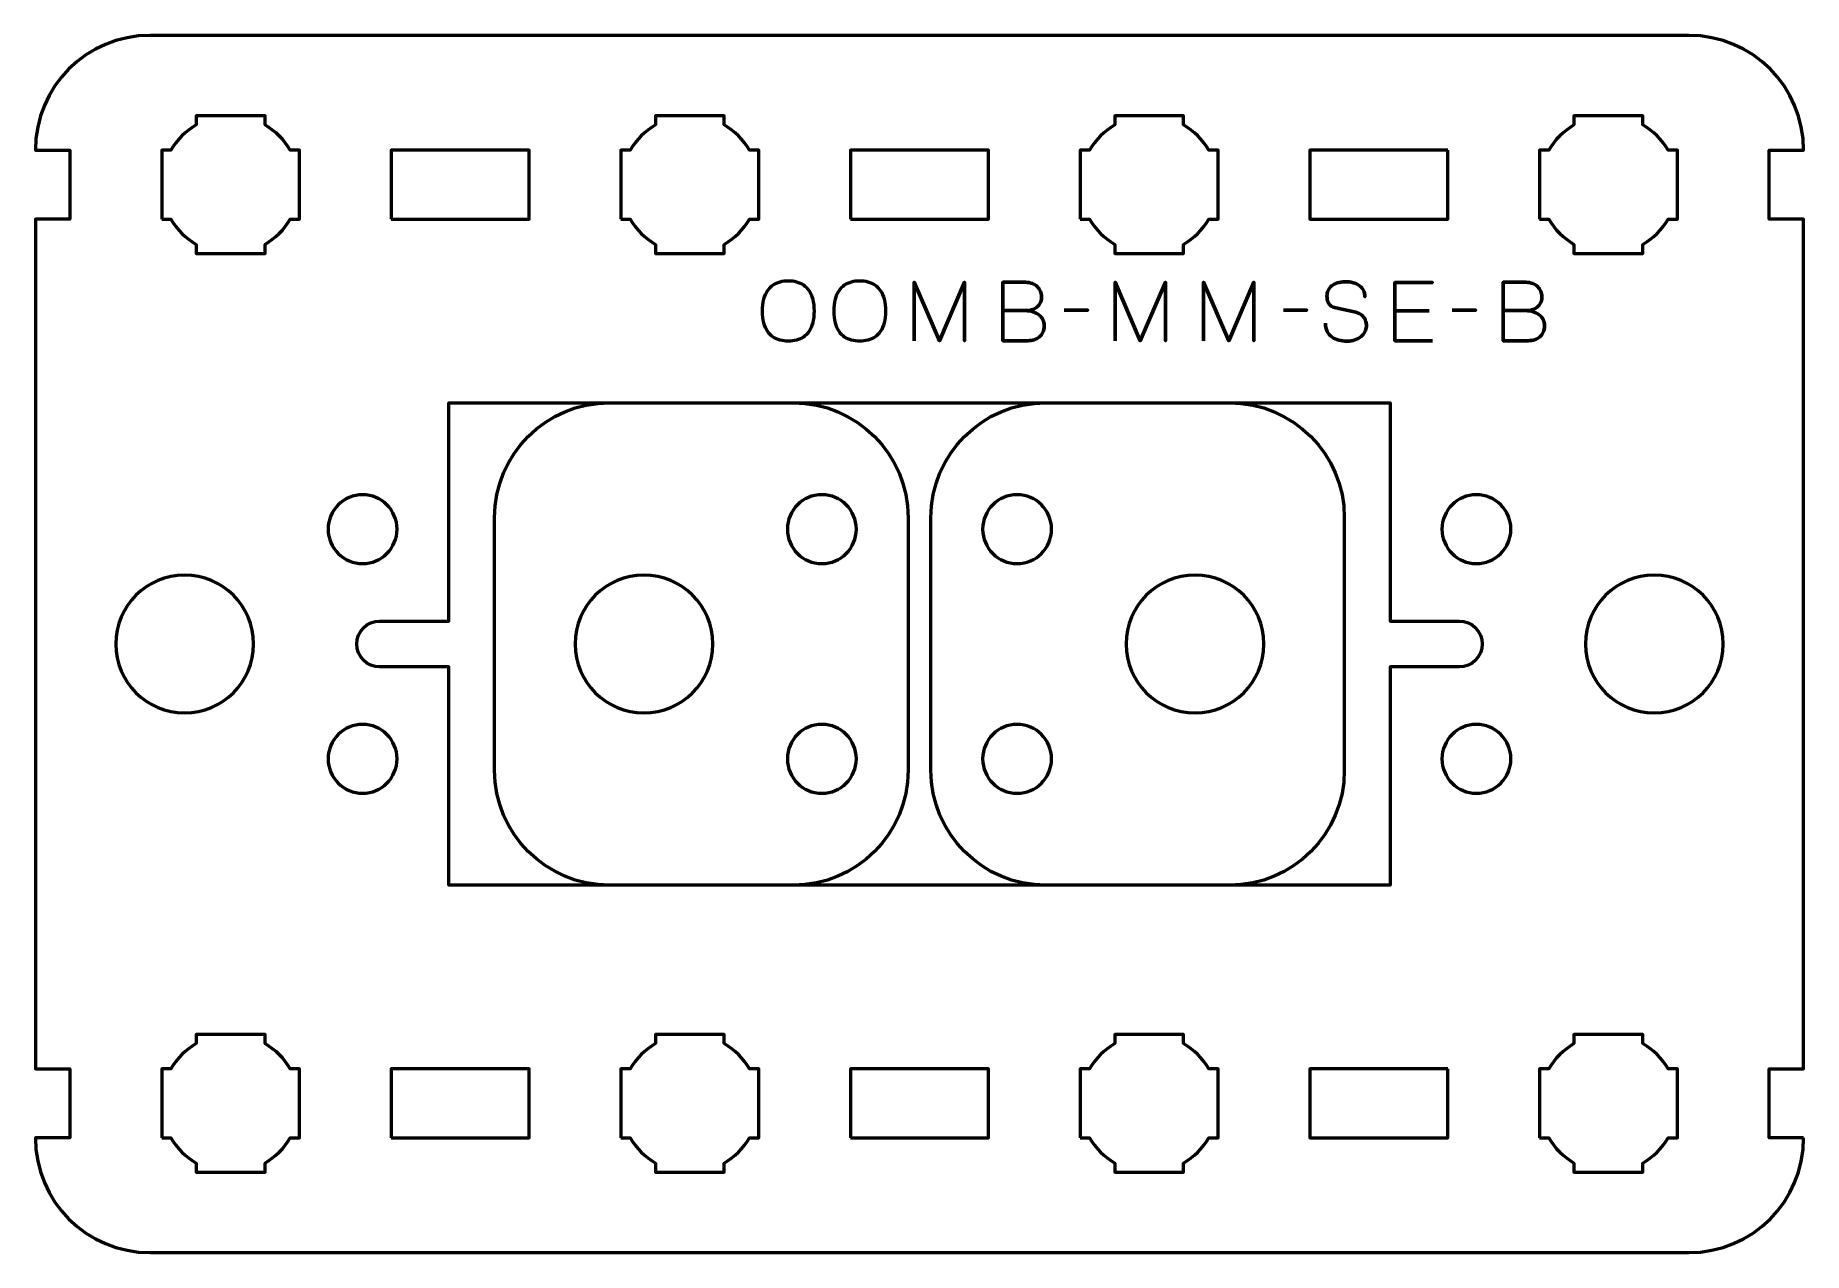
# Model space of a CAD drawing. Header units: centimetres. Extents: x -14.35 to -6.65, y -17.5 to -12.2.
import ezdxf

# ---------------------------------------------------------------- set-up
doc = ezdxf.new("R2010")
doc.units = ezdxf.units.CM
doc.header["$MEASUREMENT"] = 0
doc.layers.add('Layer 1', color=7, linetype='Continuous')

msp = doc.modelspace()

# ---------------------------------------------------------------- linework, layer by layer
at = {"layer": 'Layer 1', "color": 250, "lineweight": 53}
for points, knots in [([(-6.64996, -17.00007), (-6.65004, -17.27713), (-6.87311, -17.50001), (-7.15006, -17.50001), (-7.15006, -17.50001), (-9.91665, -17.50001), (-11.08327, -17.50001), (-13.84986, -17.50001), (-13.84986, -17.50001), (-14.12686, -17.50001), (-14.34996, -17.27692), (-14.34996, -16.99992), (-14.34996, -16.99992), (-14.34996, -16.99992), (-14.19992, -16.99992), (-14.19992, -16.99992), (-14.19992, -16.99992), (-14.19992, -16.99992), (-14.19992, -16.69991), (-14.19992, -16.69991), (-14.19992, -16.69991), (-14.19992, -16.69991), (-14.34996, -16.69991), (-14.34996, -16.69991), (-14.34996, -16.69991), (-14.34996, -16.69991), (-14.34996, -13.00006), (-14.34996, -13.00006), (-14.34996, -13.00006), (-14.34996, -13.00006), (-14.19992, -13.00006), (-14.19992, -13.00006), (-14.19992, -13.00006), (-14.19992, -13.00006), (-14.19992, -12.70006), (-14.19992, -12.70006), (-14.19992, -12.70006), (-14.19992, -12.70006), (-14.34996, -12.70006), (-14.34996, -12.70006), (-14.34996, -12.70006), (-14.34996, -12.42293), (-14.12686, -12.19997), (-13.84986, -12.19997), (-13.84986, -12.19997), (-11.08327, -12.19997), (-9.91665, -12.19997), (-7.15006, -12.19997), (-7.15006, -12.19997), (-6.87306, -12.19997), (-6.64996, -12.42306), (-6.64996, -12.70006), (-6.64996, -12.70006), (-6.64996, -12.70006), (-6.8, -12.70006), (-6.8, -12.70006), (-6.8, -12.70006), (-6.8, -12.70006), (-6.8, -13.00007), (-6.8, -13.00007), (-6.8, -13.00007), (-6.8, -13.00007), (-6.64996, -13.00007), (-6.64996, -13.00007), (-6.64996, -13.00007), (-6.64996, -13.00007), (-6.64996, -16.70006), (-6.64996, -16.70006), (-6.64996, -16.70006), (-6.64996, -16.70006), (-6.8, -16.70006), (-6.8, -16.70006), (-6.8, -16.70006), (-6.8, -16.70006), (-6.8, -17.00007), (-6.8, -17.00007), (-6.8, -17.00007), (-6.8, -17.00007), (-6.64996, -17.00007), (-6.64996, -17.00007)], [0, 0, 0, 0, 0.05, 0.05, 0.05, 0.05, 0.1, 0.1, 0.1, 0.1, 0.15, 0.15, 0.15, 0.15, 0.2, 0.2, 0.2, 0.2, 0.25, 0.25, 0.25, 0.25, 0.3, 0.3, 0.3, 0.3, 0.35, 0.35, 0.35, 0.35, 0.4, 0.4, 0.4, 0.4, 0.45, 0.45, 0.45, 0.45, 0.5, 0.5, 0.5, 0.5, 0.55, 0.55, 0.55, 0.55, 0.6, 0.6, 0.6, 0.6, 0.65, 0.65, 0.65, 0.65, 0.7, 0.7, 0.7, 0.7, 0.75, 0.75, 0.75, 0.75, 0.8, 0.8, 0.8, 0.8, 0.85, 0.85, 0.85, 0.85, 0.9, 0.9, 0.9, 0.9, 0.95, 0.95, 0.95, 0.95, 1, 1, 1, 1]), ([(-13.79991, -13.00006), (-13.79991, -13.00006), (-13.79991, -12.85154), (-13.79991, -12.85154), (-13.79991, -12.85154), (-13.79991, -12.85154), (-13.79993, -12.84999), (-13.79993, -12.84999), (-13.79993, -12.84999), (-13.79993, -12.84999), (-13.79991, -12.84844), (-13.79991, -12.84844), (-13.79991, -12.84844), (-13.79991, -12.84844), (-13.79991, -12.70006), (-13.79991, -12.70006), (-13.79991, -12.70006), (-13.79991, -12.70006), (-13.75982, -12.70006), (-13.75982, -12.70006), (-13.75982, -12.70006), (-13.73347, -12.65449), (-13.69547, -12.61651), (-13.64992, -12.59015), (-13.64992, -12.59015), (-13.64992, -12.59015), (-13.64992, -12.55006), (-13.64992, -12.55006), (-13.64992, -12.55006), (-13.64992, -12.55006), (-13.50587, -12.55006), (-13.50587, -12.55006), (-13.50587, -12.55006), (-13.50587, -12.55006), (-13.49993, -12.55), (-13.49993, -12.55), (-13.49993, -12.55), (-13.49993, -12.55), (-13.49399, -12.55006), (-13.49399, -12.55006), (-13.49399, -12.55006), (-13.49399, -12.55006), (-13.34992, -12.55006), (-13.34992, -12.55006), (-13.34992, -12.55006), (-13.34992, -12.55006), (-13.34992, -12.59013), (-13.34992, -12.59013), (-13.34992, -12.59013), (-13.30435, -12.61649), (-13.26636, -12.65448), (-13.24002, -12.70006), (-13.24002, -12.70006), (-13.24002, -12.70006), (-13.19992, -12.70006), (-13.19992, -12.70006), (-13.19992, -12.70006), (-13.19992, -12.70006), (-13.19992, -13.00006), (-13.19992, -13.00006), (-13.19992, -13.00006), (-13.19992, -13.00006), (-13.24011, -13.00006), (-13.24011, -13.00006), (-13.24011, -13.00006), (-13.26645, -13.04556), (-13.30441, -13.0835), (-13.34992, -13.10984), (-13.34992, -13.10984), (-13.34992, -13.10984), (-13.34992, -13.15005), (-13.34992, -13.15005), (-13.34992, -13.15005), (-13.34992, -13.15005), (-13.64992, -13.15005), (-13.64992, -13.15005), (-13.64992, -13.15005), (-13.64992, -13.15005), (-13.64992, -13.10982), (-13.64992, -13.10982), (-13.64992, -13.10982), (-13.69542, -13.08348), (-13.73338, -13.04555), (-13.75972, -13.00006), (-13.75972, -13.00006), (-13.75972, -13.00006), (-13.79991, -13.00006), (-13.79991, -13.00006)], [0, 0, 0, 0, 0.0454545, 0.0454545, 0.0454545, 0.0454545, 0.0909091, 0.0909091, 0.0909091, 0.0909091, 0.1363636, 0.1363636, 0.1363636, 0.1363636, 0.1818182, 0.1818182, 0.1818182, 0.1818182, 0.2272727, 0.2272727, 0.2272727, 0.2272727, 0.2727273, 0.2727273, 0.2727273, 0.2727273, 0.3181818, 0.3181818, 0.3181818, 0.3181818, 0.3636364, 0.3636364, 0.3636364, 0.3636364, 0.4090909, 0.4090909, 0.4090909, 0.4090909, 0.4545455, 0.4545455, 0.4545455, 0.4545455, 0.5, 0.5, 0.5, 0.5, 0.5454545, 0.5454545, 0.5454545, 0.5454545, 0.5909091, 0.5909091, 0.5909091, 0.5909091, 0.6363636, 0.6363636, 0.6363636, 0.6363636, 0.6818182, 0.6818182, 0.6818182, 0.6818182, 0.7272727, 0.7272727, 0.7272727, 0.7272727, 0.7727273, 0.7727273, 0.7727273, 0.7727273, 0.8181818, 0.8181818, 0.8181818, 0.8181818, 0.8636364, 0.8636364, 0.8636364, 0.8636364, 0.9090909, 0.9090909, 0.9090909, 0.9090909, 0.9545455, 0.9545455, 0.9545455, 0.9545455, 1, 1, 1, 1]), ([(-11.79991, -13.00006), (-11.79991, -13.00006), (-11.79991, -12.85154), (-11.79991, -12.85154), (-11.79991, -12.85154), (-11.79991, -12.85154), (-11.79993, -12.84999), (-11.79993, -12.84999), (-11.79993, -12.84999), (-11.79993, -12.84999), (-11.79991, -12.84844), (-11.79991, -12.84844), (-11.79991, -12.84844), (-11.79991, -12.84844), (-11.79991, -12.70006), (-11.79991, -12.70006), (-11.79991, -12.70006), (-11.79991, -12.70006), (-11.75982, -12.70006), (-11.75982, -12.70006), (-11.75982, -12.70006), (-11.73347, -12.65449), (-11.69547, -12.61651), (-11.64992, -12.59015), (-11.64992, -12.59015), (-11.64992, -12.59015), (-11.64992, -12.55006), (-11.64992, -12.55006), (-11.64992, -12.55006), (-11.64992, -12.55006), (-11.50587, -12.55006), (-11.50587, -12.55006), (-11.50587, -12.55006), (-11.50587, -12.55006), (-11.49993, -12.55), (-11.49993, -12.55), (-11.49993, -12.55), (-11.49993, -12.55), (-11.49399, -12.55006), (-11.49399, -12.55006), (-11.49399, -12.55006), (-11.49399, -12.55006), (-11.34992, -12.55006), (-11.34992, -12.55006), (-11.34992, -12.55006), (-11.34992, -12.55006), (-11.34992, -12.59013), (-11.34992, -12.59013), (-11.34992, -12.59013), (-11.30435, -12.61649), (-11.26636, -12.65448), (-11.24002, -12.70006), (-11.24002, -12.70006), (-11.24002, -12.70006), (-11.19992, -12.70006), (-11.19992, -12.70006), (-11.19992, -12.70006), (-11.19992, -12.70006), (-11.19992, -13.00006), (-11.19992, -13.00006), (-11.19992, -13.00006), (-11.19992, -13.00006), (-11.24011, -13.00006), (-11.24011, -13.00006), (-11.24011, -13.00006), (-11.26645, -13.04556), (-11.30441, -13.0835), (-11.34992, -13.10984), (-11.34992, -13.10984), (-11.34992, -13.10984), (-11.34992, -13.15005), (-11.34992, -13.15005), (-11.34992, -13.15005), (-11.34992, -13.15005), (-11.64992, -13.15005), (-11.64992, -13.15005), (-11.64992, -13.15005), (-11.64992, -13.15005), (-11.64992, -13.10982), (-11.64992, -13.10982), (-11.64992, -13.10982), (-11.69542, -13.08348), (-11.73338, -13.04555), (-11.75972, -13.00006), (-11.75972, -13.00006), (-11.75972, -13.00006), (-11.79991, -13.00006), (-11.79991, -13.00006)], [0, 0, 0, 0, 0.0454545, 0.0454545, 0.0454545, 0.0454545, 0.0909091, 0.0909091, 0.0909091, 0.0909091, 0.1363636, 0.1363636, 0.1363636, 0.1363636, 0.1818182, 0.1818182, 0.1818182, 0.1818182, 0.2272727, 0.2272727, 0.2272727, 0.2272727, 0.2727273, 0.2727273, 0.2727273, 0.2727273, 0.3181818, 0.3181818, 0.3181818, 0.3181818, 0.3636364, 0.3636364, 0.3636364, 0.3636364, 0.4090909, 0.4090909, 0.4090909, 0.4090909, 0.4545455, 0.4545455, 0.4545455, 0.4545455, 0.5, 0.5, 0.5, 0.5, 0.5454545, 0.5454545, 0.5454545, 0.5454545, 0.5909091, 0.5909091, 0.5909091, 0.5909091, 0.6363636, 0.6363636, 0.6363636, 0.6363636, 0.6818182, 0.6818182, 0.6818182, 0.6818182, 0.7272727, 0.7272727, 0.7272727, 0.7272727, 0.7727273, 0.7727273, 0.7727273, 0.7727273, 0.8181818, 0.8181818, 0.8181818, 0.8181818, 0.8636364, 0.8636364, 0.8636364, 0.8636364, 0.9090909, 0.9090909, 0.9090909, 0.9090909, 0.9545455, 0.9545455, 0.9545455, 0.9545455, 1, 1, 1, 1]), ([(-9.79991, -13.00006), (-9.79991, -13.00006), (-9.79991, -12.85154), (-9.79991, -12.85154), (-9.79991, -12.85154), (-9.79991, -12.85154), (-9.79993, -12.84999), (-9.79993, -12.84999), (-9.79993, -12.84999), (-9.79993, -12.84999), (-9.79991, -12.84844), (-9.79991, -12.84844), (-9.79991, -12.84844), (-9.79991, -12.84844), (-9.79991, -12.70006), (-9.79991, -12.70006), (-9.79991, -12.70006), (-9.79991, -12.70006), (-9.75982, -12.70006), (-9.75982, -12.70006), (-9.75982, -12.70006), (-9.73347, -12.65449), (-9.69547, -12.61651), (-9.64992, -12.59015), (-9.64992, -12.59015), (-9.64992, -12.59015), (-9.64992, -12.55006), (-9.64992, -12.55006), (-9.64992, -12.55006), (-9.64992, -12.55006), (-9.50587, -12.55006), (-9.50587, -12.55006), (-9.50587, -12.55006), (-9.50587, -12.55006), (-9.49993, -12.55), (-9.49993, -12.55), (-9.49993, -12.55), (-9.49993, -12.55), (-9.49399, -12.55006), (-9.49399, -12.55006), (-9.49399, -12.55006), (-9.49399, -12.55006), (-9.34992, -12.55006), (-9.34992, -12.55006), (-9.34992, -12.55006), (-9.34992, -12.55006), (-9.34992, -12.59013), (-9.34992, -12.59013), (-9.34992, -12.59013), (-9.30435, -12.61649), (-9.26636, -12.65448), (-9.24002, -12.70006), (-9.24002, -12.70006), (-9.24002, -12.70006), (-9.19992, -12.70006), (-9.19992, -12.70006), (-9.19992, -12.70006), (-9.19992, -12.70006), (-9.19992, -13.00006), (-9.19992, -13.00006), (-9.19992, -13.00006), (-9.19992, -13.00006), (-9.24011, -13.00006), (-9.24011, -13.00006), (-9.24011, -13.00006), (-9.26645, -13.04556), (-9.30441, -13.0835), (-9.34992, -13.10984), (-9.34992, -13.10984), (-9.34992, -13.10984), (-9.34992, -13.15005), (-9.34992, -13.15005), (-9.34992, -13.15005), (-9.34992, -13.15005), (-9.64992, -13.15005), (-9.64992, -13.15005), (-9.64992, -13.15005), (-9.64992, -13.15005), (-9.64992, -13.10982), (-9.64992, -13.10982), (-9.64992, -13.10982), (-9.69542, -13.08348), (-9.73338, -13.04555), (-9.75972, -13.00006), (-9.75972, -13.00006), (-9.75972, -13.00006), (-9.79991, -13.00006), (-9.79991, -13.00006)], [0, 0, 0, 0, 0.0454545, 0.0454545, 0.0454545, 0.0454545, 0.0909091, 0.0909091, 0.0909091, 0.0909091, 0.1363636, 0.1363636, 0.1363636, 0.1363636, 0.1818182, 0.1818182, 0.1818182, 0.1818182, 0.2272727, 0.2272727, 0.2272727, 0.2272727, 0.2727273, 0.2727273, 0.2727273, 0.2727273, 0.3181818, 0.3181818, 0.3181818, 0.3181818, 0.3636364, 0.3636364, 0.3636364, 0.3636364, 0.4090909, 0.4090909, 0.4090909, 0.4090909, 0.4545455, 0.4545455, 0.4545455, 0.4545455, 0.5, 0.5, 0.5, 0.5, 0.5454545, 0.5454545, 0.5454545, 0.5454545, 0.5909091, 0.5909091, 0.5909091, 0.5909091, 0.6363636, 0.6363636, 0.6363636, 0.6363636, 0.6818182, 0.6818182, 0.6818182, 0.6818182, 0.7272727, 0.7272727, 0.7272727, 0.7272727, 0.7727273, 0.7727273, 0.7727273, 0.7727273, 0.8181818, 0.8181818, 0.8181818, 0.8181818, 0.8636364, 0.8636364, 0.8636364, 0.8636364, 0.9090909, 0.9090909, 0.9090909, 0.9090909, 0.9545455, 0.9545455, 0.9545455, 0.9545455, 1, 1, 1, 1]), ([(-7.79991, -13.00006), (-7.79991, -13.00006), (-7.79991, -12.85154), (-7.79991, -12.85154), (-7.79991, -12.85154), (-7.79991, -12.85154), (-7.79993, -12.84999), (-7.79993, -12.84999), (-7.79993, -12.84999), (-7.79993, -12.84999), (-7.79991, -12.84844), (-7.79991, -12.84844), (-7.79991, -12.84844), (-7.79991, -12.84844), (-7.79991, -12.70006), (-7.79991, -12.70006), (-7.79991, -12.70006), (-7.79991, -12.70006), (-7.75982, -12.70006), (-7.75982, -12.70006), (-7.75982, -12.70006), (-7.73347, -12.65449), (-7.69547, -12.61651), (-7.64992, -12.59015), (-7.64992, -12.59015), (-7.64992, -12.59015), (-7.64992, -12.55006), (-7.64992, -12.55006), (-7.64992, -12.55006), (-7.64992, -12.55006), (-7.50587, -12.55006), (-7.50587, -12.55006), (-7.50587, -12.55006), (-7.50587, -12.55006), (-7.49993, -12.55), (-7.49993, -12.55), (-7.49993, -12.55), (-7.49993, -12.55), (-7.49399, -12.55006), (-7.49399, -12.55006), (-7.49399, -12.55006), (-7.49399, -12.55006), (-7.34992, -12.55006), (-7.34992, -12.55006), (-7.34992, -12.55006), (-7.34992, -12.55006), (-7.34992, -12.59013), (-7.34992, -12.59013), (-7.34992, -12.59013), (-7.30435, -12.61649), (-7.26636, -12.65448), (-7.24002, -12.70006), (-7.24002, -12.70006), (-7.24002, -12.70006), (-7.19992, -12.70006), (-7.19992, -12.70006), (-7.19992, -12.70006), (-7.19992, -12.70006), (-7.19992, -13.00006), (-7.19992, -13.00006), (-7.19992, -13.00006), (-7.19992, -13.00006), (-7.24011, -13.00006), (-7.24011, -13.00006), (-7.24011, -13.00006), (-7.26645, -13.04556), (-7.30441, -13.0835), (-7.34992, -13.10984), (-7.34992, -13.10984), (-7.34992, -13.10984), (-7.34992, -13.15005), (-7.34992, -13.15005), (-7.34992, -13.15005), (-7.34992, -13.15005), (-7.64992, -13.15005), (-7.64992, -13.15005), (-7.64992, -13.15005), (-7.64992, -13.15005), (-7.64992, -13.10982), (-7.64992, -13.10982), (-7.64992, -13.10982), (-7.69542, -13.08348), (-7.73338, -13.04555), (-7.75972, -13.00006), (-7.75972, -13.00006), (-7.75972, -13.00006), (-7.79991, -13.00006), (-7.79991, -13.00006)], [0, 0, 0, 0, 0.0454545, 0.0454545, 0.0454545, 0.0454545, 0.0909091, 0.0909091, 0.0909091, 0.0909091, 0.1363636, 0.1363636, 0.1363636, 0.1363636, 0.1818182, 0.1818182, 0.1818182, 0.1818182, 0.2272727, 0.2272727, 0.2272727, 0.2272727, 0.2727273, 0.2727273, 0.2727273, 0.2727273, 0.3181818, 0.3181818, 0.3181818, 0.3181818, 0.3636364, 0.3636364, 0.3636364, 0.3636364, 0.4090909, 0.4090909, 0.4090909, 0.4090909, 0.4545455, 0.4545455, 0.4545455, 0.4545455, 0.5, 0.5, 0.5, 0.5, 0.5454545, 0.5454545, 0.5454545, 0.5454545, 0.5909091, 0.5909091, 0.5909091, 0.5909091, 0.6363636, 0.6363636, 0.6363636, 0.6363636, 0.6818182, 0.6818182, 0.6818182, 0.6818182, 0.7272727, 0.7272727, 0.7272727, 0.7272727, 0.7727273, 0.7727273, 0.7727273, 0.7727273, 0.8181818, 0.8181818, 0.8181818, 0.8181818, 0.8636364, 0.8636364, 0.8636364, 0.8636364, 0.9090909, 0.9090909, 0.9090909, 0.9090909, 0.9545455, 0.9545455, 0.9545455, 0.9545455, 1, 1, 1, 1]), ([(-12.79991, -13.00006), (-12.79991, -13.00006), (-12.79991, -12.70006), (-12.79991, -12.70006), (-12.79991, -12.70006), (-12.79991, -12.70006), (-12.19992, -12.70006), (-12.19992, -12.70006), (-12.19992, -12.70006), (-12.19992, -12.70006), (-12.19992, -13.00006), (-12.19992, -13.00006), (-12.19992, -13.00006), (-12.19992, -13.00006), (-12.79991, -13.00006), (-12.79991, -13.00006)], [0, 0, 0, 0, 0.25, 0.25, 0.25, 0.25, 0.5, 0.5, 0.5, 0.5, 0.75, 0.75, 0.75, 0.75, 1, 1, 1, 1]), ([(-10.79991, -13.00006), (-10.79991, -13.00006), (-10.79991, -12.70006), (-10.79991, -12.70006), (-10.79991, -12.70006), (-10.79991, -12.70006), (-10.19992, -12.70006), (-10.19992, -12.70006), (-10.19992, -12.70006), (-10.19992, -12.70006), (-10.19992, -13.00006), (-10.19992, -13.00006), (-10.19992, -13.00006), (-10.19992, -13.00006), (-10.79991, -13.00006), (-10.79991, -13.00006)], [0, 0, 0, 0, 0.25, 0.25, 0.25, 0.25, 0.5, 0.5, 0.5, 0.5, 0.75, 0.75, 0.75, 0.75, 1, 1, 1, 1]), ([(-8.20001, -12.70006), (-8.20001, -12.70006), (-8.20001, -13.00007), (-8.20001, -13.00007), (-8.20001, -13.00007), (-8.20001, -13.00007), (-8.8, -13.00007), (-8.8, -13.00007), (-8.8, -13.00007), (-8.8, -13.00007), (-8.8, -12.70006), (-8.8, -12.70006), (-8.8, -12.70006), (-8.8, -12.70006), (-8.20001, -12.70006), (-8.20001, -12.70006)], [0, 0, 0, 0, 0.25, 0.25, 0.25, 0.25, 0.5, 0.5, 0.5, 0.5, 0.75, 0.75, 0.75, 0.75, 1, 1, 1, 1]), ([(-11.49996, -15.89997), (-11.49996, -15.89997), (-8.44996, -15.89999), (-8.44996, -15.89999), (-8.44996, -15.89999), (-8.44996, -15.89999), (-8.44996, -14.94997), (-8.44996, -14.94997), (-8.44996, -14.94997), (-8.44996, -14.94997), (-8.14991, -14.94997), (-8.14991, -14.94997), (-8.14991, -14.94997), (-8.0947, -14.94997), (-8.04991, -14.90518), (-8.04991, -14.84997), (-8.04991, -14.84997), (-8.04991, -14.79476), (-8.0947, -14.74997), (-8.14991, -14.74997), (-8.14991, -14.74997), (-8.14991, -14.74997), (-8.44996, -14.74997), (-8.44996, -14.74997), (-8.44996, -14.74997), (-8.44996, -14.74997), (-8.44996, -13.8), (-8.44996, -13.8), (-8.44996, -13.8), (-9.46662, -13.8), (-10.4833, -13.79999), (-11.49996, -13.79999), (-11.49996, -13.79999), (-11.49996, -13.79999), (-12.54996, -13.79999), (-12.54996, -13.79999), (-12.54996, -13.79999), (-12.54996, -13.79999), (-12.54996, -14.75001), (-12.54996, -14.75001), (-12.54996, -14.75001), (-12.54996, -14.75001), (-12.85001, -14.75001), (-12.85001, -14.75001), (-12.85001, -14.75001), (-12.90522, -14.75001), (-12.95001, -14.7948), (-12.95001, -14.85001), (-12.95001, -14.85001), (-12.95001, -14.90522), (-12.90522, -14.95001), (-12.85001, -14.95001), (-12.85001, -14.95001), (-12.85001, -14.95001), (-12.54996, -14.95001), (-12.54996, -14.95001), (-12.54996, -14.95001), (-12.54996, -14.95001), (-12.54996, -15.89998), (-12.54996, -15.89998), (-12.54996, -15.89998), (-12.54996, -15.89998), (-11.49996, -15.89997), (-11.49996, -15.89997)], [0, 0, 0, 0, 0.0625, 0.0625, 0.0625, 0.0625, 0.125, 0.125, 0.125, 0.125, 0.1875, 0.1875, 0.1875, 0.1875, 0.25, 0.25, 0.25, 0.25, 0.3125, 0.3125, 0.3125, 0.3125, 0.375, 0.375, 0.375, 0.375, 0.4375, 0.4375, 0.4375, 0.4375, 0.5, 0.5, 0.5, 0.5, 0.5625, 0.5625, 0.5625, 0.5625, 0.625, 0.625, 0.625, 0.625, 0.6875, 0.6875, 0.6875, 0.6875, 0.75, 0.75, 0.75, 0.75, 0.8125, 0.8125, 0.8125, 0.8125, 0.875, 0.875, 0.875, 0.875, 0.9375, 0.9375, 0.9375, 0.9375, 1, 1, 1, 1]), ([(-11.84986, -15.90001), (-11.84986, -15.90001), (-11.05006, -15.90001), (-11.05006, -15.90001), (-11.05006, -15.90001), (-10.77306, -15.90001), (-10.54996, -15.67705), (-10.54996, -15.39992), (-10.54996, -15.39992), (-10.54996, -15.39992), (-10.54996, -14.30006), (-10.54996, -14.30006), (-10.54996, -14.30006), (-10.54996, -14.02306), (-10.77306, -13.79997), (-11.05006, -13.79997), (-11.05006, -13.79997), (-11.05006, -13.79997), (-11.84986, -13.79997), (-11.84986, -13.79997), (-11.84986, -13.79997), (-12.12686, -13.79997), (-12.34996, -14.02293), (-12.34996, -14.30006), (-12.34996, -14.30006), (-12.34996, -14.30006), (-12.34996, -15.39992), (-12.34996, -15.39992), (-12.34996, -15.39992), (-12.34996, -15.67692), (-12.12686, -15.90001), (-11.84986, -15.90001)], [0, 0, 0, 0, 0.125, 0.125, 0.125, 0.125, 0.25, 0.25, 0.25, 0.25, 0.375, 0.375, 0.375, 0.375, 0.5, 0.5, 0.5, 0.5, 0.625, 0.625, 0.625, 0.625, 0.75, 0.75, 0.75, 0.75, 0.875, 0.875, 0.875, 0.875, 1, 1, 1, 1]), ([(-9.15012, -13.79998), (-9.15012, -13.79998), (-9.94992, -13.79998), (-9.94992, -13.79998), (-9.94992, -13.79998), (-10.22692, -13.79998), (-10.45002, -14.02294), (-10.45002, -14.30007), (-10.45002, -14.30007), (-10.45002, -14.30007), (-10.45002, -15.39993), (-10.45002, -15.39993), (-10.45002, -15.39993), (-10.45002, -15.67693), (-10.22692, -15.90002), (-9.94992, -15.90002), (-9.94992, -15.90002), (-9.94992, -15.90002), (-9.15012, -15.90002), (-9.15012, -15.90002), (-9.15012, -15.90002), (-8.87312, -15.90002), (-8.65002, -15.67706), (-8.65002, -15.39993), (-8.65002, -15.39993), (-8.65002, -15.39993), (-8.65002, -14.30007), (-8.65002, -14.30007), (-8.65002, -14.30007), (-8.65002, -14.02307), (-8.87312, -13.79998), (-9.15012, -13.79998)], [0, 0, 0, 0, 0.125, 0.125, 0.125, 0.125, 0.25, 0.25, 0.25, 0.25, 0.375, 0.375, 0.375, 0.375, 0.5, 0.5, 0.5, 0.5, 0.625, 0.625, 0.625, 0.625, 0.75, 0.75, 0.75, 0.75, 0.875, 0.875, 0.875, 0.875, 1, 1, 1, 1]), ([(-12.92501, -14.20001), (-12.84239, -14.20001), (-12.77501, -14.2674), (-12.77501, -14.35002), (-12.77501, -14.35002), (-12.77501, -14.43262), (-12.84239, -14.50001), (-12.92501, -14.50001), (-12.92501, -14.50001), (-13.00763, -14.50001), (-13.07501, -14.43262), (-13.07501, -14.35002), (-13.07501, -14.35002), (-13.07501, -14.2674), (-13.00763, -14.20001), (-12.92501, -14.20001)], [0, 0, 0, 0, 0.25, 0.25, 0.25, 0.25, 0.5, 0.5, 0.5, 0.5, 0.75, 0.75, 0.75, 0.75, 1, 1, 1, 1]), ([(-10.92501, -14.20001), (-10.84239, -14.20001), (-10.77501, -14.2674), (-10.77501, -14.35002), (-10.77501, -14.35002), (-10.77501, -14.43262), (-10.84239, -14.50001), (-10.92501, -14.50001), (-10.92501, -14.50001), (-11.00763, -14.50001), (-11.07501, -14.43262), (-11.07501, -14.35002), (-11.07501, -14.35002), (-11.07501, -14.2674), (-11.00763, -14.20001), (-10.92501, -14.20001)], [0, 0, 0, 0, 0.25, 0.25, 0.25, 0.25, 0.5, 0.5, 0.5, 0.5, 0.75, 0.75, 0.75, 0.75, 1, 1, 1, 1]), ([(-10.07497, -14.49998), (-10.15759, -14.49998), (-10.22497, -14.43259), (-10.22497, -14.34998), (-10.22497, -14.34998), (-10.22497, -14.26737), (-10.15759, -14.19998), (-10.07497, -14.19998), (-10.07497, -14.19998), (-9.99235, -14.19998), (-9.92497, -14.26737), (-9.92497, -14.34998), (-9.92497, -14.34998), (-9.92497, -14.43259), (-9.99235, -14.49998), (-10.07497, -14.49998)], [0, 0, 0, 0, 0.25, 0.25, 0.25, 0.25, 0.5, 0.5, 0.5, 0.5, 0.75, 0.75, 0.75, 0.75, 1, 1, 1, 1]), ([(-8.07491, -14.49997), (-8.15753, -14.49997), (-8.22491, -14.43258), (-8.22491, -14.34997), (-8.22491, -14.34997), (-8.22491, -14.26736), (-8.15753, -14.19997), (-8.07491, -14.19997), (-8.07491, -14.19997), (-7.99229, -14.19997), (-7.92491, -14.26736), (-7.92491, -14.34997), (-7.92491, -14.34997), (-7.92491, -14.43258), (-7.99229, -14.49997), (-8.07491, -14.49997)], [0, 0, 0, 0, 0.25, 0.25, 0.25, 0.25, 0.5, 0.5, 0.5, 0.5, 0.75, 0.75, 0.75, 0.75, 1, 1, 1, 1]), ([(-13.69993, -14.55), (-13.53416, -14.55), (-13.39993, -14.68432), (-13.39993, -14.84999), (-13.39993, -14.84999), (-13.39993, -15.01562), (-13.53416, -15.14999), (-13.69993, -15.14999), (-13.69993, -15.14999), (-13.86559, -15.14999), (-13.99993, -15.01562), (-13.99993, -14.84999), (-13.99993, -14.84999), (-13.99993, -14.68432), (-13.86559, -14.55), (-13.69993, -14.55)], [0, 0, 0, 0, 0.25, 0.25, 0.25, 0.25, 0.5, 0.5, 0.5, 0.5, 0.75, 0.75, 0.75, 0.75, 1, 1, 1, 1]), ([(-11.69993, -14.55), (-11.53416, -14.55), (-11.39993, -14.68432), (-11.39993, -14.84999), (-11.39993, -14.84999), (-11.39993, -15.01562), (-11.53416, -15.14999), (-11.69993, -15.14999), (-11.69993, -15.14999), (-11.86559, -15.14999), (-11.99993, -15.01562), (-11.99993, -14.84999), (-11.99993, -14.84999), (-11.99993, -14.68432), (-11.86559, -14.55), (-11.69993, -14.55)], [0, 0, 0, 0, 0.25, 0.25, 0.25, 0.25, 0.5, 0.5, 0.5, 0.5, 0.75, 0.75, 0.75, 0.75, 1, 1, 1, 1]), ([(-9.30005, -15.14999), (-9.46582, -15.14999), (-9.60005, -15.01567), (-9.60005, -14.85), (-9.60005, -14.85), (-9.60005, -14.68437), (-9.46582, -14.55), (-9.30005, -14.55), (-9.30005, -14.55), (-9.13439, -14.55), (-9.00005, -14.68437), (-9.00005, -14.85), (-9.00005, -14.85), (-9.00005, -15.01567), (-9.13439, -15.14999), (-9.30005, -15.14999)], [0, 0, 0, 0, 0.25, 0.25, 0.25, 0.25, 0.5, 0.5, 0.5, 0.5, 0.75, 0.75, 0.75, 0.75, 1, 1, 1, 1]), ([(-7.30005, -15.15), (-7.46568, -15.15), (-7.60006, -15.01577), (-7.60006, -14.84999), (-7.60006, -14.84999), (-7.60006, -14.68433), (-7.46568, -14.54999), (-7.30005, -14.54999), (-7.30005, -14.54999), (-7.13428, -14.54999), (-7.00005, -14.68433), (-7.00005, -14.84999), (-7.00005, -14.84999), (-7.00005, -15.01577), (-7.13428, -15.15), (-7.30005, -15.15)], [0, 0, 0, 0, 0.25, 0.25, 0.25, 0.25, 0.5, 0.5, 0.5, 0.5, 0.75, 0.75, 0.75, 0.75, 1, 1, 1, 1]), ([(-12.92501, -15.20001), (-12.84239, -15.20001), (-12.77501, -15.2674), (-12.77501, -15.35001), (-12.77501, -15.35001), (-12.77501, -15.43262), (-12.84239, -15.50001), (-12.92501, -15.50001), (-12.92501, -15.50001), (-13.00763, -15.50001), (-13.07501, -15.43262), (-13.07501, -15.35001), (-13.07501, -15.35001), (-13.07501, -15.2674), (-13.00763, -15.20001), (-12.92501, -15.20001)], [0, 0, 0, 0, 0.25, 0.25, 0.25, 0.25, 0.5, 0.5, 0.5, 0.5, 0.75, 0.75, 0.75, 0.75, 1, 1, 1, 1]), ([(-10.92501, -15.20001), (-10.84239, -15.20001), (-10.77501, -15.2674), (-10.77501, -15.35001), (-10.77501, -15.35001), (-10.77501, -15.43262), (-10.84239, -15.50001), (-10.92501, -15.50001), (-10.92501, -15.50001), (-11.00763, -15.50001), (-11.07501, -15.43262), (-11.07501, -15.35001), (-11.07501, -15.35001), (-11.07501, -15.2674), (-11.00763, -15.20001), (-10.92501, -15.20001)], [0, 0, 0, 0, 0.25, 0.25, 0.25, 0.25, 0.5, 0.5, 0.5, 0.5, 0.75, 0.75, 0.75, 0.75, 1, 1, 1, 1]), ([(-10.07497, -15.49998), (-10.15759, -15.49998), (-10.22497, -15.43259), (-10.22497, -15.34997), (-10.22497, -15.34997), (-10.22497, -15.26737), (-10.15759, -15.19998), (-10.07497, -15.19998), (-10.07497, -15.19998), (-9.99235, -15.19998), (-9.92497, -15.26737), (-9.92497, -15.34997), (-9.92497, -15.34997), (-9.92497, -15.43259), (-9.99235, -15.49998), (-10.07497, -15.49998)], [0, 0, 0, 0, 0.25, 0.25, 0.25, 0.25, 0.5, 0.5, 0.5, 0.5, 0.75, 0.75, 0.75, 0.75, 1, 1, 1, 1]), ([(-8.07491, -15.49997), (-8.15753, -15.49997), (-8.22491, -15.43258), (-8.22491, -15.34996), (-8.22491, -15.34996), (-8.22491, -15.26736), (-8.15753, -15.19997), (-8.07491, -15.19997), (-8.07491, -15.19997), (-7.99229, -15.19997), (-7.92491, -15.26736), (-7.92491, -15.34996), (-7.92491, -15.34996), (-7.92491, -15.43258), (-7.99229, -15.49997), (-8.07491, -15.49997)], [0, 0, 0, 0, 0.25, 0.25, 0.25, 0.25, 0.5, 0.5, 0.5, 0.5, 0.75, 0.75, 0.75, 0.75, 1, 1, 1, 1]), ([(-13.79991, -17.00006), (-13.79991, -17.00006), (-13.79991, -16.85154), (-13.79991, -16.85154), (-13.79991, -16.85154), (-13.79991, -16.85154), (-13.79993, -16.84999), (-13.79993, -16.84999), (-13.79993, -16.84999), (-13.79993, -16.84999), (-13.79991, -16.84844), (-13.79991, -16.84844), (-13.79991, -16.84844), (-13.79991, -16.84844), (-13.79991, -16.70006), (-13.79991, -16.70006), (-13.79991, -16.70006), (-13.79991, -16.70006), (-13.75982, -16.70006), (-13.75982, -16.70006), (-13.75982, -16.70006), (-13.73347, -16.65449), (-13.69547, -16.61651), (-13.64992, -16.59015), (-13.64992, -16.59015), (-13.64992, -16.59015), (-13.64992, -16.55006), (-13.64992, -16.55006), (-13.64992, -16.55006), (-13.64992, -16.55006), (-13.50587, -16.55006), (-13.50587, -16.55006), (-13.50587, -16.55006), (-13.50587, -16.55006), (-13.49993, -16.55), (-13.49993, -16.55), (-13.49993, -16.55), (-13.49993, -16.55), (-13.49399, -16.55006), (-13.49399, -16.55006), (-13.49399, -16.55006), (-13.49399, -16.55006), (-13.34992, -16.55006), (-13.34992, -16.55006), (-13.34992, -16.55006), (-13.34992, -16.55006), (-13.34992, -16.59013), (-13.34992, -16.59013), (-13.34992, -16.59013), (-13.30435, -16.61649), (-13.26636, -16.65448), (-13.24002, -16.70006), (-13.24002, -16.70006), (-13.24002, -16.70006), (-13.19992, -16.70006), (-13.19992, -16.70006), (-13.19992, -16.70006), (-13.19992, -16.70006), (-13.19992, -17.00006), (-13.19992, -17.00006), (-13.19992, -17.00006), (-13.19992, -17.00006), (-13.24011, -17.00006), (-13.24011, -17.00006), (-13.24011, -17.00006), (-13.26645, -17.04556), (-13.30441, -17.0835), (-13.34992, -17.10984), (-13.34992, -17.10984), (-13.34992, -17.10984), (-13.34992, -17.15005), (-13.34992, -17.15005), (-13.34992, -17.15005), (-13.34992, -17.15005), (-13.64992, -17.15005), (-13.64992, -17.15005), (-13.64992, -17.15005), (-13.64992, -17.15005), (-13.64992, -17.10982), (-13.64992, -17.10982), (-13.64992, -17.10982), (-13.69542, -17.08348), (-13.73338, -17.04555), (-13.75972, -17.00006), (-13.75972, -17.00006), (-13.75972, -17.00006), (-13.79991, -17.00006), (-13.79991, -17.00006)], [0, 0, 0, 0, 0.0454545, 0.0454545, 0.0454545, 0.0454545, 0.0909091, 0.0909091, 0.0909091, 0.0909091, 0.1363636, 0.1363636, 0.1363636, 0.1363636, 0.1818182, 0.1818182, 0.1818182, 0.1818182, 0.2272727, 0.2272727, 0.2272727, 0.2272727, 0.2727273, 0.2727273, 0.2727273, 0.2727273, 0.3181818, 0.3181818, 0.3181818, 0.3181818, 0.3636364, 0.3636364, 0.3636364, 0.3636364, 0.4090909, 0.4090909, 0.4090909, 0.4090909, 0.4545455, 0.4545455, 0.4545455, 0.4545455, 0.5, 0.5, 0.5, 0.5, 0.5454545, 0.5454545, 0.5454545, 0.5454545, 0.5909091, 0.5909091, 0.5909091, 0.5909091, 0.6363636, 0.6363636, 0.6363636, 0.6363636, 0.6818182, 0.6818182, 0.6818182, 0.6818182, 0.7272727, 0.7272727, 0.7272727, 0.7272727, 0.7727273, 0.7727273, 0.7727273, 0.7727273, 0.8181818, 0.8181818, 0.8181818, 0.8181818, 0.8636364, 0.8636364, 0.8636364, 0.8636364, 0.9090909, 0.9090909, 0.9090909, 0.9090909, 0.9545455, 0.9545455, 0.9545455, 0.9545455, 1, 1, 1, 1]), ([(-11.79991, -17.00006), (-11.79991, -17.00006), (-11.79991, -16.85154), (-11.79991, -16.85154), (-11.79991, -16.85154), (-11.79991, -16.85154), (-11.79993, -16.84999), (-11.79993, -16.84999), (-11.79993, -16.84999), (-11.79993, -16.84999), (-11.79991, -16.84844), (-11.79991, -16.84844), (-11.79991, -16.84844), (-11.79991, -16.84844), (-11.79991, -16.70006), (-11.79991, -16.70006), (-11.79991, -16.70006), (-11.79991, -16.70006), (-11.75982, -16.70006), (-11.75982, -16.70006), (-11.75982, -16.70006), (-11.73347, -16.65449), (-11.69547, -16.61651), (-11.64992, -16.59015), (-11.64992, -16.59015), (-11.64992, -16.59015), (-11.64992, -16.55006), (-11.64992, -16.55006), (-11.64992, -16.55006), (-11.64992, -16.55006), (-11.50587, -16.55006), (-11.50587, -16.55006), (-11.50587, -16.55006), (-11.50587, -16.55006), (-11.49993, -16.55), (-11.49993, -16.55), (-11.49993, -16.55), (-11.49993, -16.55), (-11.49399, -16.55006), (-11.49399, -16.55006), (-11.49399, -16.55006), (-11.49399, -16.55006), (-11.34992, -16.55006), (-11.34992, -16.55006), (-11.34992, -16.55006), (-11.34992, -16.55006), (-11.34992, -16.59013), (-11.34992, -16.59013), (-11.34992, -16.59013), (-11.30435, -16.61649), (-11.26636, -16.65448), (-11.24002, -16.70006), (-11.24002, -16.70006), (-11.24002, -16.70006), (-11.19992, -16.70006), (-11.19992, -16.70006), (-11.19992, -16.70006), (-11.19992, -16.70006), (-11.19992, -17.00006), (-11.19992, -17.00006), (-11.19992, -17.00006), (-11.19992, -17.00006), (-11.24011, -17.00006), (-11.24011, -17.00006), (-11.24011, -17.00006), (-11.26645, -17.04556), (-11.30441, -17.0835), (-11.34992, -17.10984), (-11.34992, -17.10984), (-11.34992, -17.10984), (-11.34992, -17.15005), (-11.34992, -17.15005), (-11.34992, -17.15005), (-11.34992, -17.15005), (-11.64992, -17.15005), (-11.64992, -17.15005), (-11.64992, -17.15005), (-11.64992, -17.15005), (-11.64992, -17.10982), (-11.64992, -17.10982), (-11.64992, -17.10982), (-11.69542, -17.08348), (-11.73338, -17.04555), (-11.75972, -17.00006), (-11.75972, -17.00006), (-11.75972, -17.00006), (-11.79991, -17.00006), (-11.79991, -17.00006)], [0, 0, 0, 0, 0.0454545, 0.0454545, 0.0454545, 0.0454545, 0.0909091, 0.0909091, 0.0909091, 0.0909091, 0.1363636, 0.1363636, 0.1363636, 0.1363636, 0.1818182, 0.1818182, 0.1818182, 0.1818182, 0.2272727, 0.2272727, 0.2272727, 0.2272727, 0.2727273, 0.2727273, 0.2727273, 0.2727273, 0.3181818, 0.3181818, 0.3181818, 0.3181818, 0.3636364, 0.3636364, 0.3636364, 0.3636364, 0.4090909, 0.4090909, 0.4090909, 0.4090909, 0.4545455, 0.4545455, 0.4545455, 0.4545455, 0.5, 0.5, 0.5, 0.5, 0.5454545, 0.5454545, 0.5454545, 0.5454545, 0.5909091, 0.5909091, 0.5909091, 0.5909091, 0.6363636, 0.6363636, 0.6363636, 0.6363636, 0.6818182, 0.6818182, 0.6818182, 0.6818182, 0.7272727, 0.7272727, 0.7272727, 0.7272727, 0.7727273, 0.7727273, 0.7727273, 0.7727273, 0.8181818, 0.8181818, 0.8181818, 0.8181818, 0.8636364, 0.8636364, 0.8636364, 0.8636364, 0.9090909, 0.9090909, 0.9090909, 0.9090909, 0.9545455, 0.9545455, 0.9545455, 0.9545455, 1, 1, 1, 1]), ([(-9.79991, -17.00006), (-9.79991, -17.00006), (-9.79991, -16.85154), (-9.79991, -16.85154), (-9.79991, -16.85154), (-9.79991, -16.85154), (-9.79993, -16.84999), (-9.79993, -16.84999), (-9.79993, -16.84999), (-9.79993, -16.84999), (-9.79991, -16.84844), (-9.79991, -16.84844), (-9.79991, -16.84844), (-9.79991, -16.84844), (-9.79991, -16.70006), (-9.79991, -16.70006), (-9.79991, -16.70006), (-9.79991, -16.70006), (-9.75982, -16.70006), (-9.75982, -16.70006), (-9.75982, -16.70006), (-9.73347, -16.65449), (-9.69547, -16.61651), (-9.64992, -16.59015), (-9.64992, -16.59015), (-9.64992, -16.59015), (-9.64992, -16.55006), (-9.64992, -16.55006), (-9.64992, -16.55006), (-9.64992, -16.55006), (-9.50587, -16.55006), (-9.50587, -16.55006), (-9.50587, -16.55006), (-9.50587, -16.55006), (-9.49993, -16.55), (-9.49993, -16.55), (-9.49993, -16.55), (-9.49993, -16.55), (-9.49399, -16.55006), (-9.49399, -16.55006), (-9.49399, -16.55006), (-9.49399, -16.55006), (-9.34992, -16.55006), (-9.34992, -16.55006), (-9.34992, -16.55006), (-9.34992, -16.55006), (-9.34992, -16.59013), (-9.34992, -16.59013), (-9.34992, -16.59013), (-9.30435, -16.61649), (-9.26636, -16.65448), (-9.24002, -16.70006), (-9.24002, -16.70006), (-9.24002, -16.70006), (-9.19992, -16.70006), (-9.19992, -16.70006), (-9.19992, -16.70006), (-9.19992, -16.70006), (-9.19992, -17.00006), (-9.19992, -17.00006), (-9.19992, -17.00006), (-9.19992, -17.00006), (-9.24011, -17.00006), (-9.24011, -17.00006), (-9.24011, -17.00006), (-9.26645, -17.04556), (-9.30441, -17.0835), (-9.34992, -17.10984), (-9.34992, -17.10984), (-9.34992, -17.10984), (-9.34992, -17.15005), (-9.34992, -17.15005), (-9.34992, -17.15005), (-9.34992, -17.15005), (-9.64992, -17.15005), (-9.64992, -17.15005), (-9.64992, -17.15005), (-9.64992, -17.15005), (-9.64992, -17.10982), (-9.64992, -17.10982), (-9.64992, -17.10982), (-9.69542, -17.08348), (-9.73338, -17.04555), (-9.75972, -17.00006), (-9.75972, -17.00006), (-9.75972, -17.00006), (-9.79991, -17.00006), (-9.79991, -17.00006)], [0, 0, 0, 0, 0.0454545, 0.0454545, 0.0454545, 0.0454545, 0.0909091, 0.0909091, 0.0909091, 0.0909091, 0.1363636, 0.1363636, 0.1363636, 0.1363636, 0.1818182, 0.1818182, 0.1818182, 0.1818182, 0.2272727, 0.2272727, 0.2272727, 0.2272727, 0.2727273, 0.2727273, 0.2727273, 0.2727273, 0.3181818, 0.3181818, 0.3181818, 0.3181818, 0.3636364, 0.3636364, 0.3636364, 0.3636364, 0.4090909, 0.4090909, 0.4090909, 0.4090909, 0.4545455, 0.4545455, 0.4545455, 0.4545455, 0.5, 0.5, 0.5, 0.5, 0.5454545, 0.5454545, 0.5454545, 0.5454545, 0.5909091, 0.5909091, 0.5909091, 0.5909091, 0.6363636, 0.6363636, 0.6363636, 0.6363636, 0.6818182, 0.6818182, 0.6818182, 0.6818182, 0.7272727, 0.7272727, 0.7272727, 0.7272727, 0.7727273, 0.7727273, 0.7727273, 0.7727273, 0.8181818, 0.8181818, 0.8181818, 0.8181818, 0.8636364, 0.8636364, 0.8636364, 0.8636364, 0.9090909, 0.9090909, 0.9090909, 0.9090909, 0.9545455, 0.9545455, 0.9545455, 0.9545455, 1, 1, 1, 1]), ([(-7.79991, -17.00006), (-7.79991, -17.00006), (-7.79991, -16.85154), (-7.79991, -16.85154), (-7.79991, -16.85154), (-7.79991, -16.85154), (-7.79993, -16.84999), (-7.79993, -16.84999), (-7.79993, -16.84999), (-7.79993, -16.84999), (-7.79991, -16.84844), (-7.79991, -16.84844), (-7.79991, -16.84844), (-7.79991, -16.84844), (-7.79991, -16.70006), (-7.79991, -16.70006), (-7.79991, -16.70006), (-7.79991, -16.70006), (-7.75982, -16.70006), (-7.75982, -16.70006), (-7.75982, -16.70006), (-7.73347, -16.65449), (-7.69547, -16.61651), (-7.64992, -16.59015), (-7.64992, -16.59015), (-7.64992, -16.59015), (-7.64992, -16.55006), (-7.64992, -16.55006), (-7.64992, -16.55006), (-7.64992, -16.55006), (-7.50587, -16.55006), (-7.50587, -16.55006), (-7.50587, -16.55006), (-7.50587, -16.55006), (-7.49993, -16.55), (-7.49993, -16.55), (-7.49993, -16.55), (-7.49993, -16.55), (-7.49399, -16.55006), (-7.49399, -16.55006), (-7.49399, -16.55006), (-7.49399, -16.55006), (-7.34992, -16.55006), (-7.34992, -16.55006), (-7.34992, -16.55006), (-7.34992, -16.55006), (-7.34992, -16.59013), (-7.34992, -16.59013), (-7.34992, -16.59013), (-7.30435, -16.61649), (-7.26636, -16.65448), (-7.24002, -16.70006), (-7.24002, -16.70006), (-7.24002, -16.70006), (-7.19992, -16.70006), (-7.19992, -16.70006), (-7.19992, -16.70006), (-7.19992, -16.70006), (-7.19992, -17.00006), (-7.19992, -17.00006), (-7.19992, -17.00006), (-7.19992, -17.00006), (-7.24011, -17.00006), (-7.24011, -17.00006), (-7.24011, -17.00006), (-7.26645, -17.04556), (-7.30441, -17.0835), (-7.34992, -17.10984), (-7.34992, -17.10984), (-7.34992, -17.10984), (-7.34992, -17.15005), (-7.34992, -17.15005), (-7.34992, -17.15005), (-7.34992, -17.15005), (-7.64992, -17.15005), (-7.64992, -17.15005), (-7.64992, -17.15005), (-7.64992, -17.15005), (-7.64992, -17.10982), (-7.64992, -17.10982), (-7.64992, -17.10982), (-7.69542, -17.08348), (-7.73338, -17.04555), (-7.75972, -17.00006), (-7.75972, -17.00006), (-7.75972, -17.00006), (-7.79991, -17.00006), (-7.79991, -17.00006)], [0, 0, 0, 0, 0.0454545, 0.0454545, 0.0454545, 0.0454545, 0.0909091, 0.0909091, 0.0909091, 0.0909091, 0.1363636, 0.1363636, 0.1363636, 0.1363636, 0.1818182, 0.1818182, 0.1818182, 0.1818182, 0.2272727, 0.2272727, 0.2272727, 0.2272727, 0.2727273, 0.2727273, 0.2727273, 0.2727273, 0.3181818, 0.3181818, 0.3181818, 0.3181818, 0.3636364, 0.3636364, 0.3636364, 0.3636364, 0.4090909, 0.4090909, 0.4090909, 0.4090909, 0.4545455, 0.4545455, 0.4545455, 0.4545455, 0.5, 0.5, 0.5, 0.5, 0.5454545, 0.5454545, 0.5454545, 0.5454545, 0.5909091, 0.5909091, 0.5909091, 0.5909091, 0.6363636, 0.6363636, 0.6363636, 0.6363636, 0.6818182, 0.6818182, 0.6818182, 0.6818182, 0.7272727, 0.7272727, 0.7272727, 0.7272727, 0.7727273, 0.7727273, 0.7727273, 0.7727273, 0.8181818, 0.8181818, 0.8181818, 0.8181818, 0.8636364, 0.8636364, 0.8636364, 0.8636364, 0.9090909, 0.9090909, 0.9090909, 0.9090909, 0.9545455, 0.9545455, 0.9545455, 0.9545455, 1, 1, 1, 1]), ([(-12.79991, -16.99992), (-12.79991, -16.99992), (-12.79991, -16.69991), (-12.79991, -16.69991), (-12.79991, -16.69991), (-12.79991, -16.69991), (-12.19992, -16.69991), (-12.19992, -16.69991), (-12.19992, -16.69991), (-12.19992, -16.69991), (-12.19992, -16.99992), (-12.19992, -16.99992), (-12.19992, -16.99992), (-12.19992, -16.99992), (-12.79991, -16.99992), (-12.79991, -16.99992)], [0, 0, 0, 0, 0.25, 0.25, 0.25, 0.25, 0.5, 0.5, 0.5, 0.5, 0.75, 0.75, 0.75, 0.75, 1, 1, 1, 1]), ([(-10.79991, -17.00006), (-10.79991, -17.00006), (-10.79991, -16.70006), (-10.79991, -16.70006), (-10.79991, -16.70006), (-10.79991, -16.70006), (-10.19992, -16.70006), (-10.19992, -16.70006), (-10.19992, -16.70006), (-10.19992, -16.70006), (-10.19992, -17.00006), (-10.19992, -17.00006), (-10.19992, -17.00006), (-10.19992, -17.00006), (-10.79991, -17.00006), (-10.79991, -17.00006)], [0, 0, 0, 0, 0.25, 0.25, 0.25, 0.25, 0.5, 0.5, 0.5, 0.5, 0.75, 0.75, 0.75, 0.75, 1, 1, 1, 1]), ([(-8.20001, -16.70006), (-8.20001, -16.70006), (-8.20001, -17.00007), (-8.20001, -17.00007), (-8.20001, -17.00007), (-8.20001, -17.00007), (-8.8, -17.00007), (-8.8, -17.00007), (-8.8, -17.00007), (-8.8, -17.00007), (-8.8, -16.70006), (-8.8, -16.70006), (-8.8, -16.70006), (-8.8, -16.70006), (-8.20001, -16.70006), (-8.20001, -16.70006)], [0, 0, 0, 0, 0.25, 0.25, 0.25, 0.25, 0.5, 0.5, 0.5, 0.5, 0.75, 0.75, 0.75, 0.75, 1, 1, 1, 1])]:
    msp.add_open_spline(points, degree=3, knots=knots, dxfattribs=at)
at = {"layer": 'Layer 1', "color": 30, "lineweight": 53}
for points, knots in [([(-11.07151, -13.53159), (-11.0591, -13.53165), (-11.04734, -13.53018), (-11.03611, -13.52729), (-11.03611, -13.52729), (-11.02494, -13.52435), (-11.01471, -13.51977), (-11.00536, -13.51342), (-11.00536, -13.51342), (-10.99601, -13.50713), (-10.9879, -13.49884), (-10.98102, -13.48861), (-10.98102, -13.48861), (-10.97414, -13.47838), (-10.96885, -13.46597), (-10.96508, -13.45139), (-10.96508, -13.45139), (-10.96126, -13.43681), (-10.95938, -13.41981), (-10.95932, -13.40035), (-10.95932, -13.40035), (-10.95938, -13.38089), (-10.96126, -13.3639), (-10.96508, -13.34926), (-10.96508, -13.34926), (-10.96885, -13.33462), (-10.97414, -13.32215), (-10.98102, -13.31186), (-10.98102, -13.31186), (-10.9879, -13.30157), (-10.99601, -13.29322), (-11.00536, -13.28682), (-11.00536, -13.28682), (-11.01471, -13.28041), (-11.02494, -13.27576), (-11.03611, -13.27276), (-11.03611, -13.27276), (-11.04734, -13.26982), (-11.0591, -13.26835), (-11.07151, -13.26841), (-11.07151, -13.26841), (-11.08391, -13.26835), (-11.09567, -13.26982), (-11.1069, -13.27276), (-11.1069, -13.27276), (-11.11807, -13.27576), (-11.1283, -13.28041), (-11.13765, -13.28682), (-11.13765, -13.28682), (-11.147, -13.29322), (-11.15511, -13.30157), (-11.16199, -13.31186), (-11.16199, -13.31186), (-11.16887, -13.32215), (-11.17416, -13.33462), (-11.17793, -13.34926), (-11.17793, -13.34926), (-11.18175, -13.3639), (-11.18363, -13.38089), (-11.18369, -13.40035), (-11.18369, -13.40035), (-11.18363, -13.41981), (-11.18175, -13.43681), (-11.17793, -13.45139), (-11.17793, -13.45139), (-11.17416, -13.46597), (-11.16887, -13.47838), (-11.16199, -13.48861), (-11.16199, -13.48861), (-11.15511, -13.49884), (-11.147, -13.50713), (-11.13765, -13.51342), (-11.13765, -13.51342), (-11.1283, -13.51977), (-11.11807, -13.52435), (-11.1069, -13.52729), (-11.1069, -13.52729), (-11.09567, -13.53018), (-11.08391, -13.53165), (-11.07151, -13.53159)], [0, 0, 0, 0, 0.05, 0.05, 0.05, 0.05, 0.1, 0.1, 0.1, 0.1, 0.15, 0.15, 0.15, 0.15, 0.2, 0.2, 0.2, 0.2, 0.25, 0.25, 0.25, 0.25, 0.3, 0.3, 0.3, 0.3, 0.35, 0.35, 0.35, 0.35, 0.4, 0.4, 0.4, 0.4, 0.45, 0.45, 0.45, 0.45, 0.5, 0.5, 0.5, 0.5, 0.55, 0.55, 0.55, 0.55, 0.6, 0.6, 0.6, 0.6, 0.65, 0.65, 0.65, 0.65, 0.7, 0.7, 0.7, 0.7, 0.75, 0.75, 0.75, 0.75, 0.8, 0.8, 0.8, 0.8, 0.85, 0.85, 0.85, 0.85, 0.9, 0.9, 0.9, 0.9, 0.95, 0.95, 0.95, 0.95, 1, 1, 1, 1]), ([(-11.07151, -13.53159), (-11.0591, -13.53165), (-11.04734, -13.53018), (-11.03611, -13.52729), (-11.03611, -13.52729), (-11.02494, -13.52435), (-11.01471, -13.51977), (-11.00536, -13.51342), (-11.00536, -13.51342), (-10.99601, -13.50713), (-10.9879, -13.49884), (-10.98102, -13.48861), (-10.98102, -13.48861), (-10.97414, -13.47838), (-10.96885, -13.46597), (-10.96508, -13.45139), (-10.96508, -13.45139), (-10.96126, -13.43681), (-10.95938, -13.41981), (-10.95932, -13.40035), (-10.95932, -13.40035), (-10.95938, -13.38089), (-10.96126, -13.3639), (-10.96508, -13.34926), (-10.96508, -13.34926), (-10.96885, -13.33462), (-10.97414, -13.32215), (-10.98102, -13.31186), (-10.98102, -13.31186), (-10.9879, -13.30157), (-10.99601, -13.29322), (-11.00536, -13.28682), (-11.00536, -13.28682), (-11.01471, -13.28041), (-11.02494, -13.27576), (-11.03611, -13.27276), (-11.03611, -13.27276), (-11.04734, -13.26982), (-11.0591, -13.26835), (-11.07151, -13.26841), (-11.07151, -13.26841), (-11.08391, -13.26835), (-11.09567, -13.26982), (-11.1069, -13.27276), (-11.1069, -13.27276), (-11.11807, -13.27576), (-11.1283, -13.28041), (-11.13765, -13.28682), (-11.13765, -13.28682), (-11.147, -13.29322), (-11.15511, -13.30157), (-11.16199, -13.31186), (-11.16199, -13.31186), (-11.16887, -13.32215), (-11.17416, -13.33462), (-11.17793, -13.34926), (-11.17793, -13.34926), (-11.18175, -13.3639), (-11.18363, -13.38089), (-11.18369, -13.40035), (-11.18369, -13.40035), (-11.18363, -13.41981), (-11.18175, -13.43681), (-11.17793, -13.45139), (-11.17793, -13.45139), (-11.17416, -13.46597), (-11.16887, -13.47838), (-11.16199, -13.48861), (-11.16199, -13.48861), (-11.15511, -13.49884), (-11.147, -13.50713), (-11.13765, -13.51342), (-11.13765, -13.51342), (-11.1283, -13.51977), (-11.11807, -13.52435), (-11.1069, -13.52729), (-11.1069, -13.52729), (-11.09567, -13.53018), (-11.08391, -13.53165), (-11.07151, -13.53159)], [0, 0, 0, 0, 0.05, 0.05, 0.05, 0.05, 0.1, 0.1, 0.1, 0.1, 0.15, 0.15, 0.15, 0.15, 0.2, 0.2, 0.2, 0.2, 0.25, 0.25, 0.25, 0.25, 0.3, 0.3, 0.3, 0.3, 0.35, 0.35, 0.35, 0.35, 0.4, 0.4, 0.4, 0.4, 0.45, 0.45, 0.45, 0.45, 0.5, 0.5, 0.5, 0.5, 0.55, 0.55, 0.55, 0.55, 0.6, 0.6, 0.6, 0.6, 0.65, 0.65, 0.65, 0.65, 0.7, 0.7, 0.7, 0.7, 0.75, 0.75, 0.75, 0.75, 0.8, 0.8, 0.8, 0.8, 0.85, 0.85, 0.85, 0.85, 0.9, 0.9, 0.9, 0.9, 0.95, 0.95, 0.95, 0.95, 1, 1, 1, 1]), ([(-10.76001, -13.53159), (-10.7476, -13.53165), (-10.73584, -13.53018), (-10.72461, -13.52729), (-10.72461, -13.52729), (-10.71344, -13.52435), (-10.70321, -13.51977), (-10.69386, -13.51342), (-10.69386, -13.51342), (-10.68451, -13.50713), (-10.6764, -13.49884), (-10.66952, -13.48861), (-10.66952, -13.48861), (-10.66264, -13.47838), (-10.65735, -13.46597), (-10.65358, -13.45139), (-10.65358, -13.45139), (-10.64976, -13.43681), (-10.64788, -13.41981), (-10.64782, -13.40035), (-10.64782, -13.40035), (-10.64788, -13.38089), (-10.64976, -13.3639), (-10.65358, -13.34926), (-10.65358, -13.34926), (-10.65735, -13.33462), (-10.66264, -13.32215), (-10.66952, -13.31186), (-10.66952, -13.31186), (-10.6764, -13.30157), (-10.68451, -13.29322), (-10.69386, -13.28682), (-10.69386, -13.28682), (-10.70321, -13.28041), (-10.71344, -13.27576), (-10.72461, -13.27276), (-10.72461, -13.27276), (-10.73584, -13.26982), (-10.7476, -13.26835), (-10.76001, -13.26841), (-10.76001, -13.26841), (-10.77241, -13.26835), (-10.78417, -13.26982), (-10.7954, -13.27276), (-10.7954, -13.27276), (-10.80657, -13.27576), (-10.8168, -13.28041), (-10.82615, -13.28682), (-10.82615, -13.28682), (-10.8355, -13.29322), (-10.84361, -13.30157), (-10.85049, -13.31186), (-10.85049, -13.31186), (-10.85737, -13.32215), (-10.86266, -13.33462), (-10.86643, -13.34926), (-10.86643, -13.34926), (-10.87025, -13.3639), (-10.87213, -13.38089), (-10.87219, -13.40035), (-10.87219, -13.40035), (-10.87213, -13.41981), (-10.87025, -13.43681), (-10.86643, -13.45139), (-10.86643, -13.45139), (-10.86266, -13.46597), (-10.85737, -13.47838), (-10.85049, -13.48861), (-10.85049, -13.48861), (-10.84361, -13.49884), (-10.8355, -13.50713), (-10.82615, -13.51342), (-10.82615, -13.51342), (-10.8168, -13.51977), (-10.80657, -13.52435), (-10.7954, -13.52729), (-10.7954, -13.52729), (-10.78417, -13.53018), (-10.77241, -13.53165), (-10.76001, -13.53159)], [0, 0, 0, 0, 0.05, 0.05, 0.05, 0.05, 0.1, 0.1, 0.1, 0.1, 0.15, 0.15, 0.15, 0.15, 0.2, 0.2, 0.2, 0.2, 0.25, 0.25, 0.25, 0.25, 0.3, 0.3, 0.3, 0.3, 0.35, 0.35, 0.35, 0.35, 0.4, 0.4, 0.4, 0.4, 0.45, 0.45, 0.45, 0.45, 0.5, 0.5, 0.5, 0.5, 0.55, 0.55, 0.55, 0.55, 0.6, 0.6, 0.6, 0.6, 0.65, 0.65, 0.65, 0.65, 0.7, 0.7, 0.7, 0.7, 0.75, 0.75, 0.75, 0.75, 0.8, 0.8, 0.8, 0.8, 0.85, 0.85, 0.85, 0.85, 0.9, 0.9, 0.9, 0.9, 0.95, 0.95, 0.95, 0.95, 1, 1, 1, 1]), ([(-10.76001, -13.53159), (-10.7476, -13.53165), (-10.73584, -13.53018), (-10.72461, -13.52729), (-10.72461, -13.52729), (-10.71344, -13.52435), (-10.70321, -13.51977), (-10.69386, -13.51342), (-10.69386, -13.51342), (-10.68451, -13.50713), (-10.6764, -13.49884), (-10.66952, -13.48861), (-10.66952, -13.48861), (-10.66264, -13.47838), (-10.65735, -13.46597), (-10.65358, -13.45139), (-10.65358, -13.45139), (-10.64976, -13.43681), (-10.64788, -13.41981), (-10.64782, -13.40035), (-10.64782, -13.40035), (-10.64788, -13.38089), (-10.64976, -13.3639), (-10.65358, -13.34926), (-10.65358, -13.34926), (-10.65735, -13.33462), (-10.66264, -13.32215), (-10.66952, -13.31186), (-10.66952, -13.31186), (-10.6764, -13.30157), (-10.68451, -13.29322), (-10.69386, -13.28682), (-10.69386, -13.28682), (-10.70321, -13.28041), (-10.71344, -13.27576), (-10.72461, -13.27276), (-10.72461, -13.27276), (-10.73584, -13.26982), (-10.7476, -13.26835), (-10.76001, -13.26841), (-10.76001, -13.26841), (-10.77241, -13.26835), (-10.78417, -13.26982), (-10.7954, -13.27276), (-10.7954, -13.27276), (-10.80657, -13.27576), (-10.8168, -13.28041), (-10.82615, -13.28682), (-10.82615, -13.28682), (-10.8355, -13.29322), (-10.84361, -13.30157), (-10.85049, -13.31186), (-10.85049, -13.31186), (-10.85737, -13.32215), (-10.86266, -13.33462), (-10.86643, -13.34926), (-10.86643, -13.34926), (-10.87025, -13.3639), (-10.87213, -13.38089), (-10.87219, -13.40035), (-10.87219, -13.40035), (-10.87213, -13.41981), (-10.87025, -13.43681), (-10.86643, -13.45139), (-10.86643, -13.45139), (-10.86266, -13.46597), (-10.85737, -13.47838), (-10.85049, -13.48861), (-10.85049, -13.48861), (-10.84361, -13.49884), (-10.8355, -13.50713), (-10.82615, -13.51342), (-10.82615, -13.51342), (-10.8168, -13.51977), (-10.80657, -13.52435), (-10.7954, -13.52729), (-10.7954, -13.52729), (-10.78417, -13.53018), (-10.77241, -13.53165), (-10.76001, -13.53159)], [0, 0, 0, 0, 0.05, 0.05, 0.05, 0.05, 0.1, 0.1, 0.1, 0.1, 0.15, 0.15, 0.15, 0.15, 0.2, 0.2, 0.2, 0.2, 0.25, 0.25, 0.25, 0.25, 0.3, 0.3, 0.3, 0.3, 0.35, 0.35, 0.35, 0.35, 0.4, 0.4, 0.4, 0.4, 0.45, 0.45, 0.45, 0.45, 0.5, 0.5, 0.5, 0.5, 0.55, 0.55, 0.55, 0.55, 0.6, 0.6, 0.6, 0.6, 0.65, 0.65, 0.65, 0.65, 0.7, 0.7, 0.7, 0.7, 0.75, 0.75, 0.75, 0.75, 0.8, 0.8, 0.8, 0.8, 0.85, 0.85, 0.85, 0.85, 0.9, 0.9, 0.9, 0.9, 0.95, 0.95, 0.95, 0.95, 1, 1, 1, 1]), ([(-10.52259, -13.52947), (-10.52259, -13.52947), (-10.52259, -13.27512), (-10.52259, -13.27512), (-10.52259, -13.27512), (-10.52259, -13.27512), (-10.41323, -13.52947), (-10.41323, -13.52947), (-10.41323, -13.52947), (-10.41323, -13.52947), (-10.30351, -13.27512), (-10.30351, -13.27512), (-10.30351, -13.27512), (-10.30351, -13.27512), (-10.30351, -13.52947), (-10.30351, -13.52947), (-10.30351, -13.52947), (-10.30351, -13.52947), (-10.30351, -13.27512), (-10.30351, -13.27512), (-10.30351, -13.27512), (-10.30351, -13.27512), (-10.41323, -13.52947), (-10.41323, -13.52947), (-10.41323, -13.52947), (-10.41323, -13.52947), (-10.52259, -13.27512), (-10.52259, -13.27512), (-10.52259, -13.27512), (-10.52259, -13.27512), (-10.52259, -13.52947), (-10.52259, -13.52947)], [0, 0, 0, 0, 0.125, 0.125, 0.125, 0.125, 0.25, 0.25, 0.25, 0.25, 0.375, 0.375, 0.375, 0.375, 0.5, 0.5, 0.5, 0.5, 0.625, 0.625, 0.625, 0.625, 0.75, 0.75, 0.75, 0.75, 0.875, 0.875, 0.875, 0.875, 1, 1, 1, 1]), ([(-10.137, -13.39859), (-10.137, -13.39859), (-10.03928, -13.39859), (-10.03928, -13.39859), (-10.03928, -13.39859), (-10.02658, -13.39853), (-10.01576, -13.39677), (-10.00665, -13.3933), (-10.00665, -13.3933), (-9.99759, -13.38989), (-9.99024, -13.38524), (-9.98454, -13.37942), (-9.98454, -13.37942), (-9.97884, -13.3736), (-9.97472, -13.36701), (-9.97213, -13.35972), (-9.97213, -13.35972), (-9.96961, -13.35249), (-9.96843, -13.34497), (-9.96872, -13.3372), (-9.96872, -13.3372), (-9.96908, -13.32944), (-9.97072, -13.32192), (-9.97366, -13.31457), (-9.97366, -13.31457), (-9.97654, -13.30722), (-9.98089, -13.30057), (-9.9866, -13.29464), (-9.9866, -13.29464), (-9.9923, -13.2887), (-9.99942, -13.28399), (-10.00806, -13.28052), (-10.00806, -13.28052), (-10.0167, -13.277), (-10.02687, -13.27517), (-10.03857, -13.27512), (-10.03857, -13.27512), (-10.03857, -13.27512), (-10.137, -13.27512), (-10.137, -13.27512), (-10.137, -13.27512), (-10.137, -13.27512), (-10.137, -13.52947), (-10.137, -13.52947), (-10.137, -13.52947), (-10.137, -13.52947), (-10.0287, -13.52947), (-10.0287, -13.52947), (-10.0287, -13.52947), (-10.01858, -13.52947), (-10.00918, -13.528), (-10.00047, -13.52512), (-10.00047, -13.52512), (-9.99177, -13.52218), (-9.98419, -13.518), (-9.9776, -13.51242), (-9.9776, -13.51242), (-9.97108, -13.50689), (-9.96596, -13.50019), (-9.96231, -13.49225), (-9.96231, -13.49225), (-9.95867, -13.48431), (-9.95679, -13.47532), (-9.95673, -13.46526), (-9.95673, -13.46526), (-9.95696, -13.45515), (-9.95908, -13.44604), (-9.96314, -13.43786), (-9.96314, -13.43786), (-9.96719, -13.42969), (-9.97284, -13.4227), (-9.98013, -13.41682), (-9.98013, -13.41682), (-9.98742, -13.41099), (-9.99612, -13.40647), (-10.00612, -13.40335), (-10.00612, -13.40335), (-10.01611, -13.40023), (-10.02717, -13.39865), (-10.03928, -13.39859), (-10.03928, -13.39859), (-10.02717, -13.39865), (-10.01611, -13.40023), (-10.00612, -13.40335), (-10.00612, -13.40335), (-9.99612, -13.40647), (-9.98742, -13.41099), (-9.98013, -13.41682), (-9.98013, -13.41682), (-9.97284, -13.4227), (-9.96719, -13.42969), (-9.96314, -13.43786), (-9.96314, -13.43786), (-9.95908, -13.44604), (-9.95696, -13.45515), (-9.95673, -13.46526), (-9.95673, -13.46526), (-9.95679, -13.47532), (-9.95867, -13.48431), (-9.96231, -13.49225), (-9.96231, -13.49225), (-9.96596, -13.50019), (-9.97108, -13.50689), (-9.9776, -13.51242), (-9.9776, -13.51242), (-9.98419, -13.518), (-9.99177, -13.52218), (-10.00047, -13.52512), (-10.00047, -13.52512), (-10.00918, -13.528), (-10.01858, -13.52947), (-10.0287, -13.52947), (-10.0287, -13.52947), (-10.0287, -13.52947), (-10.137, -13.52947), (-10.137, -13.52947), (-10.137, -13.52947), (-10.137, -13.52947), (-10.137, -13.27512), (-10.137, -13.27512), (-10.137, -13.27512), (-10.137, -13.27512), (-10.03857, -13.27512), (-10.03857, -13.27512), (-10.03857, -13.27512), (-10.02687, -13.27517), (-10.0167, -13.277), (-10.00806, -13.28052), (-10.00806, -13.28052), (-9.99942, -13.28399), (-9.9923, -13.2887), (-9.9866, -13.29464), (-9.9866, -13.29464), (-9.98089, -13.30057), (-9.97654, -13.30722), (-9.97366, -13.31457), (-9.97366, -13.31457), (-9.97072, -13.32192), (-9.96908, -13.32944), (-9.96872, -13.3372), (-9.96872, -13.3372), (-9.96843, -13.34497), (-9.96961, -13.35249), (-9.97213, -13.35972), (-9.97213, -13.35972), (-9.97472, -13.36701), (-9.97884, -13.3736), (-9.98454, -13.37942), (-9.98454, -13.37942), (-9.99024, -13.38524), (-9.99759, -13.38989), (-10.00665, -13.3933), (-10.00665, -13.3933), (-10.01576, -13.39677), (-10.02658, -13.39853), (-10.03928, -13.39859), (-10.03928, -13.39859), (-10.03928, -13.39859), (-10.137, -13.39859), (-10.137, -13.39859)], [0, 0, 0, 0, 0.025, 0.025, 0.025, 0.025, 0.05, 0.05, 0.05, 0.05, 0.075, 0.075, 0.075, 0.075, 0.1, 0.1, 0.1, 0.1, 0.125, 0.125, 0.125, 0.125, 0.15, 0.15, 0.15, 0.15, 0.175, 0.175, 0.175, 0.175, 0.2, 0.2, 0.2, 0.2, 0.225, 0.225, 0.225, 0.225, 0.25, 0.25, 0.25, 0.25, 0.275, 0.275, 0.275, 0.275, 0.3, 0.3, 0.3, 0.3, 0.325, 0.325, 0.325, 0.325, 0.35, 0.35, 0.35, 0.35, 0.375, 0.375, 0.375, 0.375, 0.4, 0.4, 0.4, 0.4, 0.425, 0.425, 0.425, 0.425, 0.45, 0.45, 0.45, 0.45, 0.475, 0.475, 0.475, 0.475, 0.5, 0.5, 0.5, 0.5, 0.525, 0.525, 0.525, 0.525, 0.55, 0.55, 0.55, 0.55, 0.575, 0.575, 0.575, 0.575, 0.6, 0.6, 0.6, 0.6, 0.625, 0.625, 0.625, 0.625, 0.65, 0.65, 0.65, 0.65, 0.675, 0.675, 0.675, 0.675, 0.7, 0.7, 0.7, 0.7, 0.725, 0.725, 0.725, 0.725, 0.75, 0.75, 0.75, 0.75, 0.775, 0.775, 0.775, 0.775, 0.8, 0.8, 0.8, 0.8, 0.825, 0.825, 0.825, 0.825, 0.85, 0.85, 0.85, 0.85, 0.875, 0.875, 0.875, 0.875, 0.9, 0.9, 0.9, 0.9, 0.925, 0.925, 0.925, 0.925, 0.95, 0.95, 0.95, 0.95, 0.975, 0.975, 0.975, 0.975, 1, 1, 1, 1]), ([(-9.6484, -13.52947), (-9.6484, -13.52947), (-9.6484, -13.27512), (-9.6484, -13.27512), (-9.6484, -13.27512), (-9.6484, -13.27512), (-9.53904, -13.52947), (-9.53904, -13.52947), (-9.53904, -13.52947), (-9.53904, -13.52947), (-9.42932, -13.27512), (-9.42932, -13.27512), (-9.42932, -13.27512), (-9.42932, -13.27512), (-9.42932, -13.52947), (-9.42932, -13.52947), (-9.42932, -13.52947), (-9.42932, -13.52947), (-9.42932, -13.27512), (-9.42932, -13.27512), (-9.42932, -13.27512), (-9.42932, -13.27512), (-9.53904, -13.52947), (-9.53904, -13.52947), (-9.53904, -13.52947), (-9.53904, -13.52947), (-9.6484, -13.27512), (-9.6484, -13.27512), (-9.6484, -13.27512), (-9.6484, -13.27512), (-9.6484, -13.52947), (-9.6484, -13.52947)], [0, 0, 0, 0, 0.125, 0.125, 0.125, 0.125, 0.25, 0.25, 0.25, 0.25, 0.375, 0.375, 0.375, 0.375, 0.5, 0.5, 0.5, 0.5, 0.625, 0.625, 0.625, 0.625, 0.75, 0.75, 0.75, 0.75, 0.875, 0.875, 0.875, 0.875, 1, 1, 1, 1]), ([(-9.26281, -13.52947), (-9.26281, -13.52947), (-9.26281, -13.27512), (-9.26281, -13.27512), (-9.26281, -13.27512), (-9.26281, -13.27512), (-9.15345, -13.52947), (-9.15345, -13.52947), (-9.15345, -13.52947), (-9.15345, -13.52947), (-9.04373, -13.27512), (-9.04373, -13.27512), (-9.04373, -13.27512), (-9.04373, -13.27512), (-9.04373, -13.52947), (-9.04373, -13.52947), (-9.04373, -13.52947), (-9.04373, -13.52947), (-9.04373, -13.27512), (-9.04373, -13.27512), (-9.04373, -13.27512), (-9.04373, -13.27512), (-9.15345, -13.52947), (-9.15345, -13.52947), (-9.15345, -13.52947), (-9.15345, -13.52947), (-9.26281, -13.27512), (-9.26281, -13.27512), (-9.26281, -13.27512), (-9.26281, -13.27512), (-9.26281, -13.52947), (-9.26281, -13.52947)], [0, 0, 0, 0, 0.125, 0.125, 0.125, 0.125, 0.25, 0.25, 0.25, 0.25, 0.375, 0.375, 0.375, 0.375, 0.5, 0.5, 0.5, 0.5, 0.625, 0.625, 0.625, 0.625, 0.75, 0.75, 0.75, 0.75, 0.875, 0.875, 0.875, 0.875, 1, 1, 1, 1]), ([(-8.73187, -13.45256), (-8.73175, -13.46662), (-8.72928, -13.47867), (-8.72434, -13.48872), (-8.72434, -13.48872), (-8.71946, -13.49872), (-8.71264, -13.50689), (-8.70406, -13.51324), (-8.70406, -13.51324), (-8.69542, -13.51953), (-8.68548, -13.52418), (-8.67425, -13.52718), (-8.67425, -13.52718), (-8.66308, -13.53012), (-8.65108, -13.53159), (-8.63838, -13.53159), (-8.63838, -13.53159), (-8.62557, -13.53153), (-8.61404, -13.52965), (-8.60375, -13.52606), (-8.60375, -13.52606), (-8.59352, -13.52247), (-8.58476, -13.51765), (-8.57741, -13.5116), (-8.57741, -13.5116), (-8.57012, -13.50554), (-8.56448, -13.49878), (-8.56048, -13.49125), (-8.56048, -13.49125), (-8.55648, -13.48373), (-8.55436, -13.47602), (-8.55407, -13.46809), (-8.55407, -13.46809), (-8.55372, -13.45768), (-8.55524, -13.44815), (-8.5586, -13.43957), (-8.5586, -13.43957), (-8.56195, -13.43099), (-8.56712, -13.42381), (-8.57412, -13.41793), (-8.57412, -13.41793), (-8.58106, -13.41205), (-8.58982, -13.40794), (-8.60028, -13.40564), (-8.60028, -13.40564), (-8.60028, -13.40564), (-8.68671, -13.38695), (-8.68671, -13.38695), (-8.68671, -13.38695), (-8.69483, -13.38524), (-8.70182, -13.38236), (-8.70759, -13.37836), (-8.70759, -13.37836), (-8.71335, -13.37431), (-8.71782, -13.36872), (-8.72087, -13.36155), (-8.72087, -13.36155), (-8.72393, -13.35443), (-8.72552, -13.34538), (-8.72552, -13.33438), (-8.72552, -13.33438), (-8.72552, -13.32603), (-8.72381, -13.31815), (-8.72035, -13.31075), (-8.72035, -13.31075), (-8.71694, -13.30334), (-8.71188, -13.29681), (-8.70523, -13.29105), (-8.70523, -13.29105), (-8.69859, -13.28535), (-8.69036, -13.28088), (-8.6806, -13.27764), (-8.6806, -13.27764), (-8.67078, -13.27435), (-8.65955, -13.2727), (-8.64685, -13.27265), (-8.64685, -13.27265), (-8.63409, -13.27265), (-8.62239, -13.27412), (-8.61169, -13.27706), (-8.61169, -13.27706), (-8.60105, -13.28), (-8.59182, -13.28423), (-8.58405, -13.28987), (-8.58405, -13.28987), (-8.57629, -13.29552), (-8.5703, -13.30246), (-8.56618, -13.31057), (-8.56618, -13.31057), (-8.56206, -13.31874), (-8.56012, -13.32809), (-8.56042, -13.33862), (-8.56042, -13.33862), (-8.56012, -13.32809), (-8.56206, -13.31874), (-8.56618, -13.31057), (-8.56618, -13.31057), (-8.5703, -13.30246), (-8.57629, -13.29552), (-8.58405, -13.28987), (-8.58405, -13.28987), (-8.59182, -13.28423), (-8.60105, -13.28), (-8.61169, -13.27706), (-8.61169, -13.27706), (-8.62239, -13.27412), (-8.63409, -13.27265), (-8.64685, -13.27265), (-8.64685, -13.27265), (-8.65955, -13.2727), (-8.67078, -13.27435), (-8.6806, -13.27764), (-8.6806, -13.27764), (-8.69036, -13.28088), (-8.69859, -13.28535), (-8.70523, -13.29105), (-8.70523, -13.29105), (-8.71188, -13.29681), (-8.71694, -13.30334), (-8.72035, -13.31075), (-8.72035, -13.31075), (-8.72381, -13.31815), (-8.72552, -13.32603), (-8.72552, -13.33438), (-8.72552, -13.33438), (-8.72552, -13.34538), (-8.72399, -13.35443), (-8.72105, -13.36149), (-8.72105, -13.36149), (-8.71805, -13.3686), (-8.71364, -13.37413), (-8.70788, -13.37819), (-8.70788, -13.37819), (-8.70212, -13.38218), (-8.69506, -13.38512), (-8.68671, -13.38695), (-8.68671, -13.38695), (-8.68671, -13.38695), (-8.60028, -13.40564), (-8.60028, -13.40564), (-8.60028, -13.40564), (-8.58958, -13.40794), (-8.58076, -13.41205), (-8.57382, -13.41793), (-8.57382, -13.41793), (-8.56683, -13.42381), (-8.56171, -13.43099), (-8.55842, -13.43957), (-8.55842, -13.43957), (-8.55519, -13.44815), (-8.55372, -13.45768), (-8.55407, -13.46809), (-8.55407, -13.46809), (-8.55436, -13.47602), (-8.55648, -13.48373), (-8.56048, -13.49125), (-8.56048, -13.49125), (-8.56448, -13.49878), (-8.57012, -13.50554), (-8.57741, -13.5116), (-8.57741, -13.5116), (-8.58476, -13.51765), (-8.59352, -13.52247), (-8.60375, -13.52606), (-8.60375, -13.52606), (-8.61404, -13.52965), (-8.62557, -13.53153), (-8.63838, -13.53159), (-8.63838, -13.53159), (-8.65108, -13.53159), (-8.66308, -13.53012), (-8.67425, -13.52718), (-8.67425, -13.52718), (-8.68548, -13.52418), (-8.69542, -13.51953), (-8.70406, -13.51324), (-8.70406, -13.51324), (-8.71264, -13.50689), (-8.71946, -13.49872), (-8.72434, -13.48872), (-8.72434, -13.48872), (-8.72928, -13.47867), (-8.73175, -13.46662), (-8.73187, -13.45256)], [0, 0, 0, 0, 0.0217391, 0.0217391, 0.0217391, 0.0217391, 0.0434783, 0.0434783, 0.0434783, 0.0434783, 0.0652174, 0.0652174, 0.0652174, 0.0652174, 0.0869565, 0.0869565, 0.0869565, 0.0869565, 0.1086957, 0.1086957, 0.1086957, 0.1086957, 0.1304348, 0.1304348, 0.1304348, 0.1304348, 0.1521739, 0.1521739, 0.1521739, 0.1521739, 0.173913, 0.173913, 0.173913, 0.173913, 0.1956522, 0.1956522, 0.1956522, 0.1956522, 0.2173913, 0.2173913, 0.2173913, 0.2173913, 0.2391304, 0.2391304, 0.2391304, 0.2391304, 0.2608696, 0.2608696, 0.2608696, 0.2608696, 0.2826087, 0.2826087, 0.2826087, 0.2826087, 0.3043478, 0.3043478, 0.3043478, 0.3043478, 0.326087, 0.326087, 0.326087, 0.326087, 0.3478261, 0.3478261, 0.3478261, 0.3478261, 0.3695652, 0.3695652, 0.3695652, 0.3695652, 0.3913043, 0.3913043, 0.3913043, 0.3913043, 0.4130435, 0.4130435, 0.4130435, 0.4130435, 0.4347826, 0.4347826, 0.4347826, 0.4347826, 0.4565217, 0.4565217, 0.4565217, 0.4565217, 0.4782609, 0.4782609, 0.4782609, 0.4782609, 0.5, 0.5, 0.5, 0.5, 0.5217391, 0.5217391, 0.5217391, 0.5217391, 0.5434783, 0.5434783, 0.5434783, 0.5434783, 0.5652174, 0.5652174, 0.5652174, 0.5652174, 0.5869565, 0.5869565, 0.5869565, 0.5869565, 0.6086957, 0.6086957, 0.6086957, 0.6086957, 0.6304348, 0.6304348, 0.6304348, 0.6304348, 0.6521739, 0.6521739, 0.6521739, 0.6521739, 0.673913, 0.673913, 0.673913, 0.673913, 0.6956522, 0.6956522, 0.6956522, 0.6956522, 0.7173913, 0.7173913, 0.7173913, 0.7173913, 0.7391304, 0.7391304, 0.7391304, 0.7391304, 0.7608696, 0.7608696, 0.7608696, 0.7608696, 0.7826087, 0.7826087, 0.7826087, 0.7826087, 0.8043478, 0.8043478, 0.8043478, 0.8043478, 0.826087, 0.826087, 0.826087, 0.826087, 0.8478261, 0.8478261, 0.8478261, 0.8478261, 0.8695652, 0.8695652, 0.8695652, 0.8695652, 0.8913043, 0.8913043, 0.8913043, 0.8913043, 0.9130435, 0.9130435, 0.9130435, 0.9130435, 0.9347826, 0.9347826, 0.9347826, 0.9347826, 0.9565217, 0.9565217, 0.9565217, 0.9565217, 0.9782609, 0.9782609, 0.9782609, 0.9782609, 1, 1, 1, 1]), ([(-8.26584, -13.52947), (-8.26584, -13.52947), (-8.43024, -13.52947), (-8.43024, -13.52947), (-8.43024, -13.52947), (-8.43024, -13.52947), (-8.43024, -13.27653), (-8.43024, -13.27653), (-8.43024, -13.27653), (-8.43024, -13.27653), (-8.26584, -13.27653), (-8.26584, -13.27653), (-8.26584, -13.27653), (-8.26584, -13.27653), (-8.43024, -13.27653), (-8.43024, -13.27653), (-8.43024, -13.27653), (-8.43024, -13.27653), (-8.43024, -13.52947), (-8.43024, -13.52947), (-8.43024, -13.52947), (-8.43024, -13.52947), (-8.26584, -13.52947), (-8.26584, -13.52947)], [0, 0, 0, 0, 0.1666667, 0.1666667, 0.1666667, 0.1666667, 0.3333333, 0.3333333, 0.3333333, 0.3333333, 0.5, 0.5, 0.5, 0.5, 0.6666667, 0.6666667, 0.6666667, 0.6666667, 0.8333333, 0.8333333, 0.8333333, 0.8333333, 1, 1, 1, 1]), ([(-7.95822, -13.39859), (-7.95822, -13.39859), (-7.8605, -13.39859), (-7.8605, -13.39859), (-7.8605, -13.39859), (-7.8478, -13.39853), (-7.83698, -13.39677), (-7.82787, -13.3933), (-7.82787, -13.3933), (-7.81881, -13.38989), (-7.81146, -13.38524), (-7.80576, -13.37942), (-7.80576, -13.37942), (-7.80006, -13.3736), (-7.79594, -13.36701), (-7.79335, -13.35972), (-7.79335, -13.35972), (-7.79083, -13.35249), (-7.78965, -13.34497), (-7.78994, -13.3372), (-7.78994, -13.3372), (-7.7903, -13.32944), (-7.79194, -13.32192), (-7.79488, -13.31457), (-7.79488, -13.31457), (-7.79776, -13.30722), (-7.80211, -13.30057), (-7.80782, -13.29464), (-7.80782, -13.29464), (-7.81352, -13.2887), (-7.82064, -13.28399), (-7.82928, -13.28052), (-7.82928, -13.28052), (-7.83792, -13.277), (-7.84809, -13.27517), (-7.85979, -13.27512), (-7.85979, -13.27512), (-7.85979, -13.27512), (-7.95822, -13.27512), (-7.95822, -13.27512), (-7.95822, -13.27512), (-7.95822, -13.27512), (-7.95822, -13.52947), (-7.95822, -13.52947), (-7.95822, -13.52947), (-7.95822, -13.52947), (-7.84992, -13.52947), (-7.84992, -13.52947), (-7.84992, -13.52947), (-7.8398, -13.52947), (-7.8304, -13.528), (-7.82169, -13.52512), (-7.82169, -13.52512), (-7.81299, -13.52218), (-7.80541, -13.518), (-7.79882, -13.51242), (-7.79882, -13.51242), (-7.7923, -13.50689), (-7.78718, -13.50019), (-7.78353, -13.49225), (-7.78353, -13.49225), (-7.77989, -13.48431), (-7.77801, -13.47532), (-7.77795, -13.46526), (-7.77795, -13.46526), (-7.77818, -13.45515), (-7.7803, -13.44604), (-7.78436, -13.43786), (-7.78436, -13.43786), (-7.78841, -13.42969), (-7.79406, -13.4227), (-7.80135, -13.41682), (-7.80135, -13.41682), (-7.80864, -13.41099), (-7.81734, -13.40647), (-7.82734, -13.40335), (-7.82734, -13.40335), (-7.83733, -13.40023), (-7.84839, -13.39865), (-7.8605, -13.39859), (-7.8605, -13.39859), (-7.84839, -13.39865), (-7.83733, -13.40023), (-7.82734, -13.40335), (-7.82734, -13.40335), (-7.81734, -13.40647), (-7.80864, -13.41099), (-7.80135, -13.41682), (-7.80135, -13.41682), (-7.79406, -13.4227), (-7.78841, -13.42969), (-7.78436, -13.43786), (-7.78436, -13.43786), (-7.7803, -13.44604), (-7.77818, -13.45515), (-7.77795, -13.46526), (-7.77795, -13.46526), (-7.77801, -13.47532), (-7.77989, -13.48431), (-7.78353, -13.49225), (-7.78353, -13.49225), (-7.78718, -13.50019), (-7.7923, -13.50689), (-7.79882, -13.51242), (-7.79882, -13.51242), (-7.80541, -13.518), (-7.81299, -13.52218), (-7.82169, -13.52512), (-7.82169, -13.52512), (-7.8304, -13.528), (-7.8398, -13.52947), (-7.84992, -13.52947), (-7.84992, -13.52947), (-7.84992, -13.52947), (-7.95822, -13.52947), (-7.95822, -13.52947), (-7.95822, -13.52947), (-7.95822, -13.52947), (-7.95822, -13.27512), (-7.95822, -13.27512), (-7.95822, -13.27512), (-7.95822, -13.27512), (-7.85979, -13.27512), (-7.85979, -13.27512), (-7.85979, -13.27512), (-7.84809, -13.27517), (-7.83792, -13.277), (-7.82928, -13.28052), (-7.82928, -13.28052), (-7.82064, -13.28399), (-7.81352, -13.2887), (-7.80782, -13.29464), (-7.80782, -13.29464), (-7.80211, -13.30057), (-7.79776, -13.30722), (-7.79488, -13.31457), (-7.79488, -13.31457), (-7.79194, -13.32192), (-7.7903, -13.32944), (-7.78994, -13.3372), (-7.78994, -13.3372), (-7.78965, -13.34497), (-7.79083, -13.35249), (-7.79335, -13.35972), (-7.79335, -13.35972), (-7.79594, -13.36701), (-7.80006, -13.3736), (-7.80576, -13.37942), (-7.80576, -13.37942), (-7.81146, -13.38524), (-7.81881, -13.38989), (-7.82787, -13.3933), (-7.82787, -13.3933), (-7.83698, -13.39677), (-7.8478, -13.39853), (-7.8605, -13.39859), (-7.8605, -13.39859), (-7.8605, -13.39859), (-7.95822, -13.39859), (-7.95822, -13.39859)], [0, 0, 0, 0, 0.025, 0.025, 0.025, 0.025, 0.05, 0.05, 0.05, 0.05, 0.075, 0.075, 0.075, 0.075, 0.1, 0.1, 0.1, 0.1, 0.125, 0.125, 0.125, 0.125, 0.15, 0.15, 0.15, 0.15, 0.175, 0.175, 0.175, 0.175, 0.2, 0.2, 0.2, 0.2, 0.225, 0.225, 0.225, 0.225, 0.25, 0.25, 0.25, 0.25, 0.275, 0.275, 0.275, 0.275, 0.3, 0.3, 0.3, 0.3, 0.325, 0.325, 0.325, 0.325, 0.35, 0.35, 0.35, 0.35, 0.375, 0.375, 0.375, 0.375, 0.4, 0.4, 0.4, 0.4, 0.425, 0.425, 0.425, 0.425, 0.45, 0.45, 0.45, 0.45, 0.475, 0.475, 0.475, 0.475, 0.5, 0.5, 0.5, 0.5, 0.525, 0.525, 0.525, 0.525, 0.55, 0.55, 0.55, 0.55, 0.575, 0.575, 0.575, 0.575, 0.6, 0.6, 0.6, 0.6, 0.625, 0.625, 0.625, 0.625, 0.65, 0.65, 0.65, 0.65, 0.675, 0.675, 0.675, 0.675, 0.7, 0.7, 0.7, 0.7, 0.725, 0.725, 0.725, 0.725, 0.75, 0.75, 0.75, 0.75, 0.775, 0.775, 0.775, 0.775, 0.8, 0.8, 0.8, 0.8, 0.825, 0.825, 0.825, 0.825, 0.85, 0.85, 0.85, 0.85, 0.875, 0.875, 0.875, 0.875, 0.9, 0.9, 0.9, 0.9, 0.925, 0.925, 0.925, 0.925, 0.95, 0.95, 0.95, 0.95, 0.975, 0.975, 0.975, 0.975, 1, 1, 1, 1]), ([(-9.86995, -13.39647), (-9.86995, -13.39647), (-9.76729, -13.39647), (-9.76729, -13.39647), (-9.76729, -13.39647), (-9.76729, -13.39647), (-9.86995, -13.39647), (-9.86995, -13.39647)], [0, 0, 0, 0, 0.5, 0.5, 0.5, 0.5, 1, 1, 1, 1]), ([(-8.91532, -13.39647), (-8.91532, -13.39647), (-8.81266, -13.39647), (-8.81266, -13.39647), (-8.81266, -13.39647), (-8.81266, -13.39647), (-8.91532, -13.39647), (-8.91532, -13.39647)], [0, 0, 0, 0, 0.5, 0.5, 0.5, 0.5, 1, 1, 1, 1]), ([(-8.17977, -13.39647), (-8.17977, -13.39647), (-8.07711, -13.39647), (-8.07711, -13.39647), (-8.07711, -13.39647), (-8.07711, -13.39647), (-8.17977, -13.39647), (-8.17977, -13.39647)], [0, 0, 0, 0, 0.5, 0.5, 0.5, 0.5, 1, 1, 1, 1]), ([(-8.27996, -13.39929), (-8.27996, -13.39929), (-8.43024, -13.39929), (-8.43024, -13.39929), (-8.43024, -13.39929), (-8.43024, -13.39929), (-8.27996, -13.39929), (-8.27996, -13.39929)], [0, 0, 0, 0, 0.5, 0.5, 0.5, 0.5, 1, 1, 1, 1])]:
    msp.add_open_spline(points, degree=3, knots=knots, dxfattribs=at)

doc.saveas('drawing.dxf')
